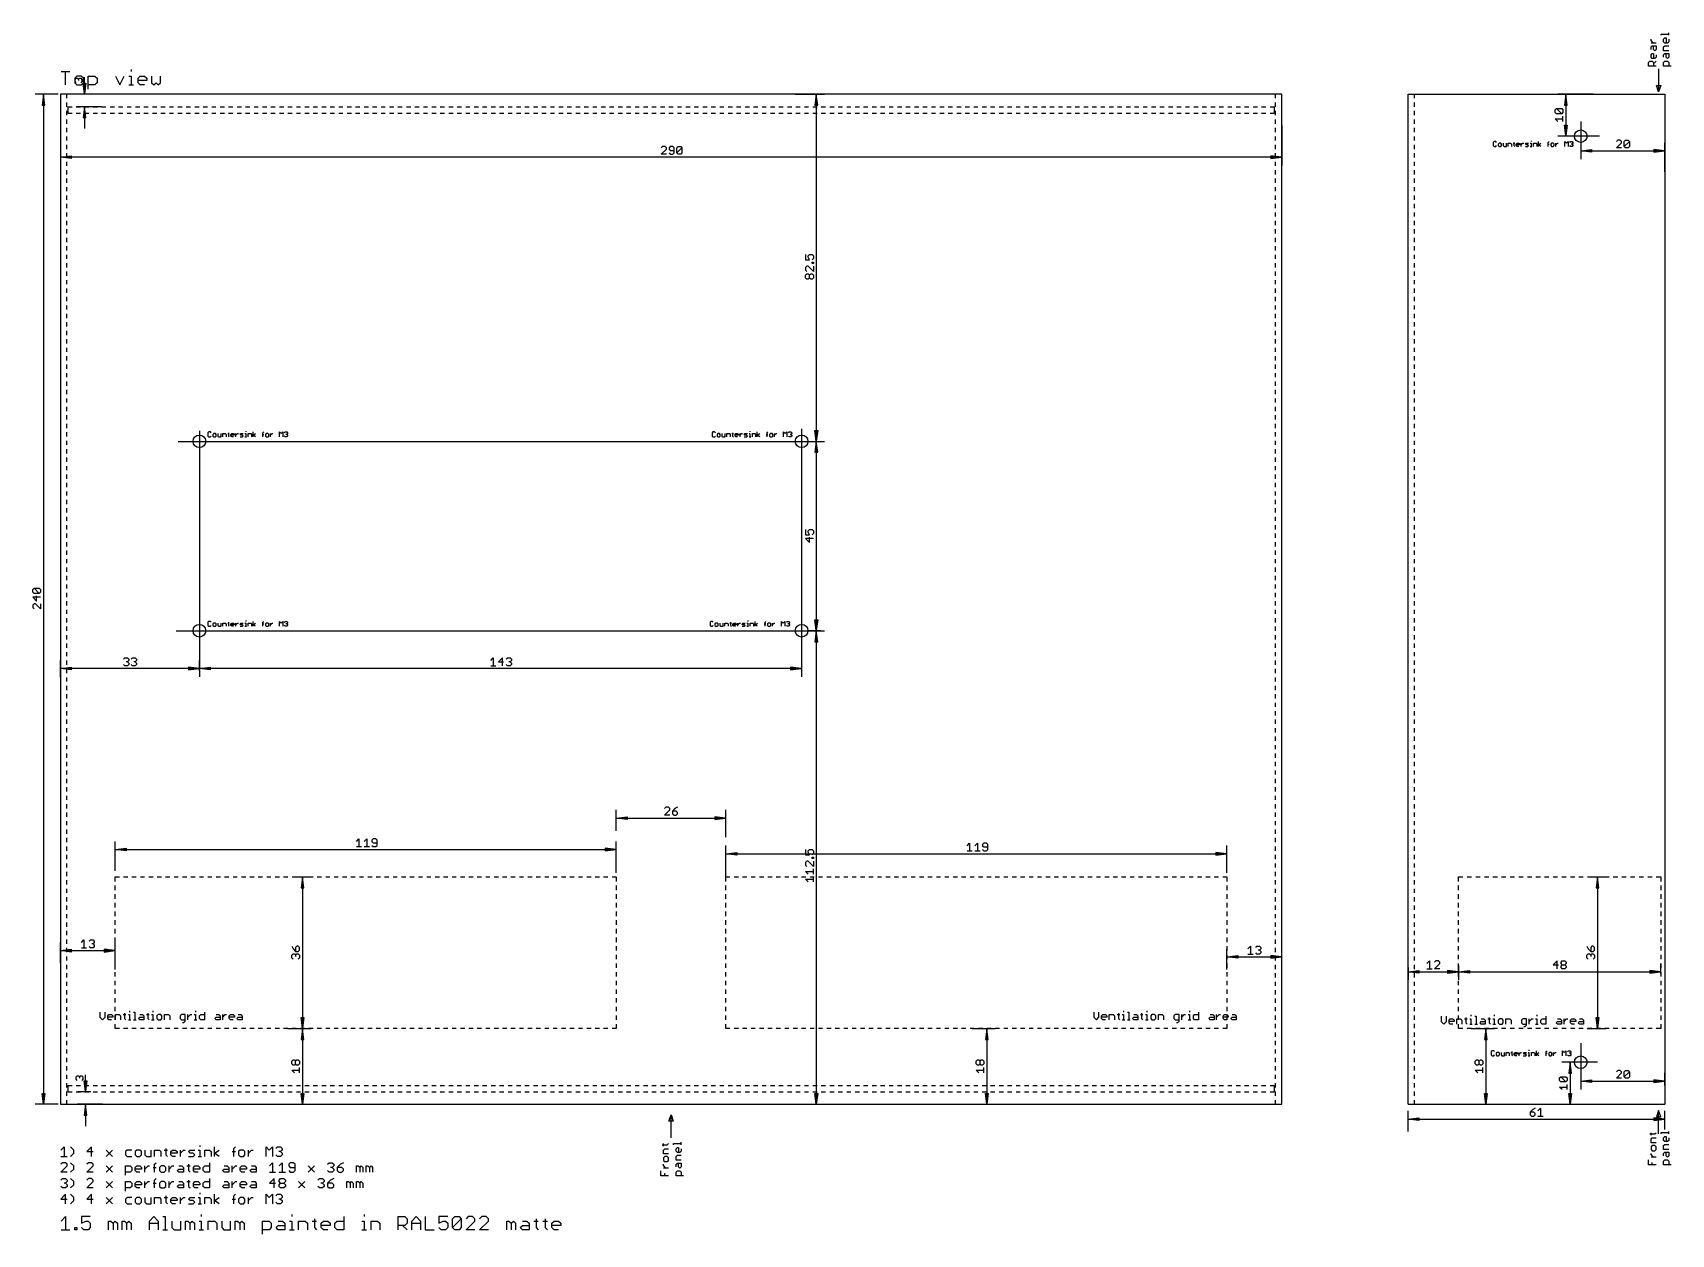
# Model space of a CAD drawing. Extents: x -7 to 382, y -31 to 255.
import ezdxf

# ---------------------------------------------------------------- set-up
doc = ezdxf.new("R2010")
doc.units = 0
doc.header["$MEASUREMENT"] = 0
for name, color, linetype, true_color in [('114', 253, 'CONTINUOUS', 0xadadad), ('20', 7, 'CONTINUOUS', 0xffffff), ('47', 140, 'CONTINUOUS', 0x00bfff)]:
    doc.layers.add(name, color=color, linetype=linetype, true_color=true_color)

msp = doc.modelspace()

# ---------------------------------------------------------------- linework, layer by layer
at = {"layer": '114'}
for p, q in [((377.6995, 252.7258), (377.6995, 253.0255)), ((380.1001, 253.9679), (380.1001, 254.2676)), ((380.1001, 254.2676), (381.8984, 254.2676)), ((380.6995, 253.0255), (380.9992, 253.3252)), ((380.6995, 252.426), (380.6995, 253.0255)), ((380.9992, 253.3252), (381.299, 253.3252)), ((381.299, 253.3252), (381.299, 252.1263)), ((381.8984, 253.9679), (381.8984, 254.5673)), ((381.8984, 253.0255), (381.8984, 252.426)), ((378.299, 252.1263), (377.6995, 252.7258)), ((378.8984, 252.1263), (377.6995, 252.1263)), ((377.6995, 251.1839), (377.9992, 251.4836)), ((377.6995, 250.5845), (377.6995, 251.1839)), ((377.6995, 249.3423), (377.9992, 249.6421)), ((377.6995, 248.7429), (377.6995, 249.3423)), ((377.9992, 251.4836), (378.8984, 251.4836)), ((377.9992, 249.6421), (378.299, 249.6421)), ((378.299, 250.5845), (378.299, 251.4836)), ((378.5987, 250.2847), (378.299, 250.5845)), ((378.299, 249.6421), (378.299, 248.4432)), ((378.8984, 250.5845), (378.5987, 250.2847)), ((378.8984, 251.4836), (378.8984, 250.5845)), ((378.8984, 249.3423), (378.8984, 248.7429)), ((380.9992, 252.1263), (380.6995, 252.426)), ((380.6995, 251.1839), (380.9992, 251.4836)), ((380.6995, 250.2847), (380.6995, 251.1839)), ((381.8984, 250.2847), (380.6995, 250.2847)), ((380.6995, 249.3423), (380.9992, 249.6421)), ((380.6995, 248.7429), (380.6995, 249.3423)), ((381.5987, 252.1263), (380.9992, 252.1263)), ((380.9992, 251.4836), (381.8984, 251.4836)), ((380.9992, 249.6421), (381.8984, 249.6421)), ((381.299, 248.7429), (381.299, 249.6421)), ((381.8984, 252.426), (381.5987, 252.1263)), ((381.8984, 249.6421), (381.8984, 248.7429)), ((377.1001, 247.5008), (377.3998, 247.8005)), ((377.1001, 246.6016), (377.1001, 247.5008)), ((378.8984, 246.6016), (377.1001, 246.6016)), ((377.3998, 247.8005), (377.9992, 247.8005)), ((377.9992, 248.4432), (377.6995, 248.7429)), ((378.5987, 248.4432), (377.9992, 248.4432)), ((377.9992, 247.8005), (378.299, 247.5008)), ((378.299, 247.201), (378.8984, 247.8005)), ((378.299, 247.5008), (378.299, 246.6016)), ((378.8984, 248.7429), (378.5987, 248.4432)), ((379.5, 246), (379.5, 240.5)), ((380.6995, 247.5008), (380.9992, 247.8005)), ((380.6995, 246.6016), (380.6995, 247.5008)), ((382.4978, 246.6016), (380.6995, 246.6016)), ((380.9992, 247.8005), (381.5987, 247.8005)), ((381.5987, 248.4432), (381.299, 248.7429)), ((381.8984, 248.7429), (381.5987, 248.4432)), ((381.5987, 247.8005), (381.8984, 247.5008)), ((381.8984, 247.5008), (381.8984, 246.6016)), ((379.5, 240.5), (379, 242)), ((379, 242), (380, 242)), ((380, 242), (379.5, 240.5)), ((9.3882, 21.9254), (9.3882, 20.6926)), ((9.3882, 20.6926), (10.0046, 20.0762)), ((10.0046, 20.0762), (10.621, 20.6926)), ((10.621, 20.6926), (10.621, 21.9254)), ((11.2297, 21.0008), (11.5379, 21.309)), ((11.2297, 20.3844), (11.2297, 21.0008)), ((12.4625, 20.6926), (11.2297, 20.6926)), ((11.5379, 20.0762), (11.2297, 20.3844)), ((11.5379, 21.309), (12.1543, 21.309)), ((12.1543, 20.0762), (11.5379, 20.0762)), ((12.1543, 21.309), (12.4625, 21.0008)), ((12.4625, 21.0008), (12.4625, 20.6926)), ((13.0713, 20.0762), (13.0713, 21.309)), ((13.0713, 21.309), (13.9959, 21.309)), ((13.9959, 21.309), (14.3041, 21.0008)), ((14.3041, 21.0008), (14.3041, 20.0762)), ((14.9129, 21.309), (15.5293, 21.309)), ((15.2211, 21.6172), (15.2211, 20.3844)), ((15.2211, 20.3844), (15.5293, 20.0762)), ((16.1406, 21.309), (16.4488, 21.309)), ((16.1406, 20.0762), (16.757, 20.0762)), ((16.4488, 22.2336), (16.4488, 21.9254)), ((16.4488, 21.309), (16.4488, 20.0762)), ((17.3683, 21.9254), (17.6765, 21.9254)), ((17.3683, 20.0762), (17.9847, 20.0762)), ((17.6765, 21.9254), (17.6765, 20.0762)), ((18.596, 20.3844), (18.9042, 20.6926)), ((18.9042, 20.0762), (18.596, 20.3844)), ((18.9042, 21.309), (19.5206, 21.309)), ((18.9042, 20.6926), (19.8288, 20.6926)), ((19.8288, 20.0762), (18.9042, 20.0762)), ((19.5206, 21.309), (19.8288, 21.0008)), ((19.8288, 21.0008), (19.8288, 20.0762)), ((20.4376, 21.309), (21.054, 21.309)), ((20.7458, 21.6172), (20.7458, 20.3844)), ((20.7458, 20.3844), (21.054, 20.0762)), ((21.6653, 21.309), (21.9735, 21.309)), ((21.6653, 20.0762), (22.2817, 20.0762)), ((21.9735, 22.2336), (21.9735, 21.9254)), ((21.9735, 21.309), (21.9735, 20.0762)), ((23.2012, 21.309), (22.893, 21.0008)), ((22.893, 21.0008), (22.893, 20.3844)), ((22.893, 20.3844), (23.2012, 20.0762)), ((23.8176, 21.309), (23.2012, 21.309)), ((23.2012, 20.0762), (23.8176, 20.0762)), ((24.1258, 21.0008), (23.8176, 21.309)), ((23.8176, 20.0762), (24.1258, 20.3844)), ((24.1258, 20.3844), (24.1258, 21.0008)), ((24.7346, 20.0762), (24.7346, 21.309)), ((24.7346, 21.309), (25.6592, 21.309)), ((25.6592, 21.309), (25.9674, 21.0008)), ((25.9674, 21.0008), (25.9674, 20.0762)), ((28.726, 21.309), (28.4178, 21.0008)), ((28.4178, 21.0008), (28.4178, 20.3844)), ((28.4178, 20.3844), (28.726, 20.0762)), ((29.6505, 21.309), (28.726, 21.309)), ((28.726, 20.0762), (29.6505, 20.0762)), ((29.0341, 19.4598), (29.3423, 19.4598)), ((29.3423, 19.4598), (29.6505, 19.768)), ((29.6505, 19.768), (29.6505, 21.309)), ((30.2593, 20.0762), (30.2593, 21.309)), ((30.2593, 20.6926), (30.8757, 21.309)), ((30.8757, 21.309), (31.1839, 21.309)), ((31.794, 21.309), (32.1022, 21.309)), ((31.794, 20.0762), (32.4104, 20.0762)), ((32.1022, 22.2336), (32.1022, 21.9254)), ((32.1022, 21.309), (32.1022, 20.0762)), ((33.0217, 21.0008), (33.3299, 21.309)), ((33.0217, 20.3844), (33.0217, 21.0008)), ((33.3299, 20.0762), (33.0217, 20.3844)), ((33.3299, 21.309), (34.2545, 21.309)), ((34.2545, 20.0762), (33.3299, 20.0762)), ((34.2545, 21.9254), (34.2545, 20.0762)), ((36.7048, 20.3844), (37.013, 20.6926)), ((37.013, 20.0762), (36.7048, 20.3844)), ((37.013, 21.309), (37.6294, 21.309)), ((37.013, 20.6926), (37.9376, 20.6926)), ((37.9376, 20.0762), (37.013, 20.0762)), ((37.6294, 21.309), (37.9376, 21.0008)), ((37.9376, 21.0008), (37.9376, 20.0762)), ((38.5464, 20.0762), (38.5464, 21.309)), ((38.5464, 20.6926), (39.1628, 21.309)), ((39.1628, 21.309), (39.471, 21.309)), ((40.081, 21.0008), (40.3892, 21.309)), ((40.081, 20.3844), (40.081, 21.0008)), ((41.3138, 20.6926), (40.081, 20.6926)), ((40.3892, 20.0762), (40.081, 20.3844)), ((40.3892, 21.309), (41.0056, 21.309)), ((41.0056, 20.0762), (40.3892, 20.0762)), ((41.0056, 21.309), (41.3138, 21.0008)), ((41.3138, 21.0008), (41.3138, 20.6926)), ((41.9226, 20.3844), (42.2308, 20.6926)), ((42.2308, 20.0762), (41.9226, 20.3844)), ((42.2308, 21.309), (42.8472, 21.309)), ((42.2308, 20.6926), (43.1554, 20.6926)), ((43.1554, 20.0762), (42.2308, 20.0762)), ((42.8472, 21.309), (43.1554, 21.0008)), ((43.1554, 21.0008), (43.1554, 20.0762)), ((245.3882, 21.9254), (245.3882, 20.6926)), ((245.3882, 20.6926), (246.0046, 20.0762)), ((246.0046, 20.0762), (246.621, 20.6926)), ((246.621, 20.6926), (246.621, 21.9254)), ((247.2297, 21.0008), (247.5379, 21.309)), ((247.2297, 20.3844), (247.2297, 21.0008)), ((248.4625, 20.6926), (247.2297, 20.6926)), ((247.5379, 20.0762), (247.2297, 20.3844)), ((247.5379, 21.309), (248.1543, 21.309)), ((248.1543, 20.0762), (247.5379, 20.0762)), ((248.1543, 21.309), (248.4625, 21.0008)), ((248.4625, 21.0008), (248.4625, 20.6926)), ((249.0713, 20.0762), (249.0713, 21.309)), ((249.0713, 21.309), (249.9959, 21.309)), ((249.9959, 21.309), (250.3041, 21.0008)), ((250.3041, 21.0008), (250.3041, 20.0762)), ((250.9129, 21.309), (251.5293, 21.309)), ((251.2211, 21.6172), (251.2211, 20.3844)), ((251.2211, 20.3844), (251.5293, 20.0762)), ((252.1406, 21.309), (252.4488, 21.309)), ((252.1406, 20.0762), (252.757, 20.0762)), ((252.4488, 22.2336), (252.4488, 21.9254)), ((252.4488, 21.309), (252.4488, 20.0762)), ((253.3683, 21.9254), (253.6765, 21.9254)), ((253.3683, 20.0762), (253.9847, 20.0762)), ((253.6765, 21.9254), (253.6765, 20.0762)), ((254.596, 20.3844), (254.9042, 20.6926)), ((254.9042, 20.0762), (254.596, 20.3844)), ((254.9042, 21.309), (255.5206, 21.309)), ((254.9042, 20.6926), (255.8288, 20.6926)), ((255.8288, 20.0762), (254.9042, 20.0762)), ((255.5206, 21.309), (255.8288, 21.0008)), ((255.8288, 21.0008), (255.8288, 20.0762)), ((256.4376, 21.309), (257.054, 21.309)), ((256.7458, 21.6172), (256.7458, 20.3844)), ((256.7458, 20.3844), (257.054, 20.0762)), ((257.6653, 21.309), (257.9735, 21.309)), ((257.6653, 20.0762), (258.2817, 20.0762)), ((257.9735, 22.2336), (257.9735, 21.9254)), ((257.9735, 21.309), (257.9735, 20.0762)), ((259.2012, 21.309), (258.893, 21.0008)), ((258.893, 21.0008), (258.893, 20.3844)), ((258.893, 20.3844), (259.2012, 20.0762)), ((259.8176, 21.309), (259.2012, 21.309)), ((259.2012, 20.0762), (259.8176, 20.0762)), ((260.1258, 21.0008), (259.8176, 21.309)), ((259.8176, 20.0762), (260.1258, 20.3844)), ((260.1258, 20.3844), (260.1258, 21.0008)), ((260.7346, 20.0762), (260.7346, 21.309)), ((260.7346, 21.309), (261.6592, 21.309)), ((261.6592, 21.309), (261.9674, 21.0008)), ((261.9674, 21.0008), (261.9674, 20.0762)), ((264.726, 21.309), (264.4178, 21.0008)), ((264.4178, 21.0008), (264.4178, 20.3844)), ((264.4178, 20.3844), (264.726, 20.0762)), ((265.6505, 21.309), (264.726, 21.309)), ((264.726, 20.0762), (265.6505, 20.0762)), ((265.0341, 19.4598), (265.3423, 19.4598)), ((265.3423, 19.4598), (265.6505, 19.768)), ((265.6505, 19.768), (265.6505, 21.309)), ((266.2593, 20.0762), (266.2593, 21.309)), ((266.2593, 20.6926), (266.8757, 21.309)), ((266.8757, 21.309), (267.1839, 21.309)), ((267.794, 21.309), (268.1022, 21.309)), ((267.794, 20.0762), (268.4104, 20.0762)), ((268.1022, 22.2336), (268.1022, 21.9254)), ((268.1022, 21.309), (268.1022, 20.0762)), ((269.0217, 21.0008), (269.3299, 21.309)), ((269.0217, 20.3844), (269.0217, 21.0008)), ((269.3299, 20.0762), (269.0217, 20.3844)), ((269.3299, 21.309), (270.2545, 21.309)), ((270.2545, 20.0762), (269.3299, 20.0762)), ((270.2545, 21.9254), (270.2545, 20.0762)), ((272.7048, 20.3844), (273.013, 20.6926)), ((273.013, 20.0762), (272.7048, 20.3844)), ((273.013, 21.309), (273.6294, 21.309)), ((273.013, 20.6926), (273.9376, 20.6926)), ((273.9376, 20.0762), (273.013, 20.0762)), ((273.6294, 21.309), (273.9376, 21.0008)), ((273.9376, 21.0008), (273.9376, 20.0762)), ((274.5464, 20.0762), (274.5464, 21.309)), ((274.5464, 20.6926), (275.1628, 21.309)), ((275.1628, 21.309), (275.471, 21.309)), ((276.081, 21.0008), (276.3892, 21.309)), ((276.081, 20.3844), (276.081, 21.0008)), ((277.3138, 20.6926), (276.081, 20.6926)), ((276.3892, 20.0762), (276.081, 20.3844)), ((276.3892, 21.309), (277.0056, 21.309)), ((277.0056, 20.0762), (276.3892, 20.0762)), ((277.0056, 21.309), (277.3138, 21.0008)), ((277.3138, 21.0008), (277.3138, 20.6926)), ((277.9226, 20.3844), (278.2308, 20.6926)), ((278.2308, 20.0762), (277.9226, 20.3844)), ((278.2308, 21.309), (278.8472, 21.309)), ((278.2308, 20.6926), (279.1554, 20.6926)), ((279.1554, 20.0762), (278.2308, 20.0762)), ((278.8472, 21.309), (279.1554, 21.0008)), ((279.1554, 21.0008), (279.1554, 20.0762)), ((327.8882, 20.9254), (327.8882, 19.6926)), ((327.8882, 19.6926), (328.5046, 19.0762)), ((328.5046, 19.0762), (329.121, 19.6926)), ((329.121, 19.6926), (329.121, 20.9254)), ((329.7297, 20.0008), (330.0379, 20.309)), ((329.7297, 19.3844), (329.7297, 20.0008)), ((330.9625, 19.6926), (329.7297, 19.6926)), ((330.0379, 20.309), (330.6543, 20.309)), ((330.6543, 20.309), (330.9625, 20.0008)), ((330.9625, 20.0008), (330.9625, 19.6926)), ((331.5713, 19.0762), (331.5713, 20.309)), ((331.5713, 20.309), (332.4959, 20.309)), ((332.4959, 20.309), (332.8041, 20.0008)), ((332.8041, 20.0008), (332.8041, 19.0762)), ((333.4129, 20.309), (334.0293, 20.309)), ((333.7211, 20.6172), (333.7211, 19.3844)), ((334.6406, 20.309), (334.9488, 20.309)), ((334.9488, 21.2336), (334.9488, 20.9254)), ((334.9488, 20.309), (334.9488, 19.0762)), ((335.8683, 20.9254), (336.1765, 20.9254)), ((336.1765, 20.9254), (336.1765, 19.0762)), ((337.096, 19.3844), (337.4042, 19.6926)), ((337.4042, 20.309), (338.0206, 20.309)), ((337.4042, 19.6926), (338.3288, 19.6926)), ((338.0206, 20.309), (338.3288, 20.0008)), ((338.3288, 20.0008), (338.3288, 19.0762)), ((338.9376, 20.309), (339.554, 20.309)), ((339.2458, 20.6172), (339.2458, 19.3844)), ((340.1653, 20.309), (340.4735, 20.309)), ((340.4735, 21.2336), (340.4735, 20.9254)), ((340.4735, 20.309), (340.4735, 19.0762)), ((341.7012, 20.309), (341.393, 20.0008)), ((341.393, 20.0008), (341.393, 19.3844)), ((342.3176, 20.309), (341.7012, 20.309)), ((342.6258, 20.0008), (342.3176, 20.309)), ((342.6258, 19.3844), (342.6258, 20.0008)), ((343.2346, 19.0762), (343.2346, 20.309)), ((343.2346, 20.309), (344.1592, 20.309)), ((344.1592, 20.309), (344.4674, 20.0008)), ((344.4674, 20.0008), (344.4674, 19.0762)), ((347.226, 20.309), (346.9178, 20.0008)), ((346.9178, 20.0008), (346.9178, 19.3844)), ((348.1505, 20.309), (347.226, 20.309)), ((348.1505, 18.768), (348.1505, 20.309)), ((348.7593, 19.0762), (348.7593, 20.309)), ((348.7593, 19.6926), (349.3757, 20.309)), ((349.3757, 20.309), (349.6839, 20.309)), ((350.294, 20.309), (350.6022, 20.309)), ((350.6022, 21.2336), (350.6022, 20.9254)), ((350.6022, 20.309), (350.6022, 19.0762)), ((351.5217, 20.0008), (351.8299, 20.309)), ((351.5217, 19.3844), (351.5217, 20.0008)), ((351.8299, 20.309), (352.7545, 20.309)), ((352.7545, 20.9254), (352.7545, 19.0762)), ((355.2048, 19.3844), (355.513, 19.6926)), ((355.513, 20.309), (356.1294, 20.309)), ((355.513, 19.6926), (356.4376, 19.6926)), ((356.1294, 20.309), (356.4376, 20.0008)), ((356.4376, 20.0008), (356.4376, 19.0762)), ((357.0464, 19.0762), (357.0464, 20.309)), ((357.0464, 19.6926), (357.6628, 20.309)), ((357.6628, 20.309), (357.971, 20.309)), ((358.581, 20.0008), (358.8892, 20.309)), ((358.581, 19.3844), (358.581, 20.0008)), ((359.8138, 19.6926), (358.581, 19.6926)), ((358.8892, 20.309), (359.5056, 20.309)), ((359.5056, 20.309), (359.8138, 20.0008)), ((359.8138, 20.0008), (359.8138, 19.6926)), ((360.4226, 19.3844), (360.7308, 19.6926)), ((360.7308, 20.309), (361.3472, 20.309)), ((360.7308, 19.6926), (361.6554, 19.6926)), ((361.3472, 20.309), (361.6554, 20.0008)), ((361.6554, 20.0008), (361.6554, 19.0762)), ((330.0379, 19.0762), (329.7297, 19.3844)), ((330.6543, 19.0762), (330.0379, 19.0762)), ((333.7211, 19.3844), (334.0293, 19.0762)), ((334.6406, 19.0762), (335.257, 19.0762)), ((335.8683, 19.0762), (336.4847, 19.0762)), ((337.4042, 19.0762), (337.096, 19.3844)), ((338.3288, 19.0762), (337.4042, 19.0762)), ((339.2458, 19.3844), (339.554, 19.0762)), ((340.1653, 19.0762), (340.7817, 19.0762)), ((341.393, 19.3844), (341.7012, 19.0762)), ((341.7012, 19.0762), (342.3176, 19.0762)), ((342.3176, 19.0762), (342.6258, 19.3844)), ((346.9178, 19.3844), (347.226, 19.0762)), ((347.226, 19.0762), (348.1505, 19.0762)), ((347.5341, 18.4598), (347.8423, 18.4598)), ((347.8423, 18.4598), (348.1505, 18.768)), ((350.294, 19.0762), (350.9104, 19.0762)), ((351.8299, 19.0762), (351.5217, 19.3844)), ((352.7545, 19.0762), (351.8299, 19.0762)), ((355.513, 19.0762), (355.2048, 19.3844)), ((356.4376, 19.0762), (355.513, 19.0762)), ((358.8892, 19.0762), (358.581, 19.3844)), ((359.5056, 19.0762), (358.8892, 19.0762)), ((360.7308, 19.0762), (360.4226, 19.3844)), ((361.6554, 19.0762), (360.7308, 19.0762)), ((144.5, -4), (145, -2.5)), ((145, -8), (145, -2.5)), ((145, -2.5), (145.5, -4)), ((379.5, -1.5), (379, -3)), ((379, -3), (380, -3)), ((379.5, -7), (379.5, -1.5)), ((380, -3), (379.5, -1.5)), ((145.5, -4), (144.5, -4)), ((377.3998, -7.0393), (378.5987, -7.0393)), ((377.6995, -7.339), (377.6995, -6.7396)), ((378.5987, -7.0393), (378.8984, -6.7396)), ((380.1001, -7.0321), (380.1001, -6.7324)), ((380.1001, -6.7324), (381.8984, -6.7324)), ((380.6995, -7.9745), (380.9992, -7.6748)), ((380.9992, -7.6748), (381.299, -7.6748)), ((381.299, -7.6748), (381.299, -8.8737)), ((381.8984, -7.0321), (381.8984, -6.4327)), ((142.8998, -9.6333), (144.0987, -9.6333)), ((143.1995, -9.933), (143.1995, -9.3336)), ((143.1995, -10.8755), (143.4992, -10.5757)), ((143.1995, -11.7746), (143.1995, -10.8755)), ((143.4992, -10.5757), (144.3984, -10.5757)), ((144.0987, -9.6333), (144.3984, -9.3336)), ((145.6001, -9.6261), (145.6001, -9.3264)), ((145.6001, -9.3264), (147.3984, -9.3264)), ((146.1995, -10.5685), (146.4992, -10.2688)), ((146.1995, -11.168), (146.1995, -10.5685)), ((146.4992, -11.4677), (146.1995, -11.168)), ((146.4992, -10.2688), (146.799, -10.2688)), ((147.0987, -11.4677), (146.4992, -11.4677)), ((146.799, -10.2688), (146.799, -11.4677)), ((147.3984, -11.168), (147.0987, -11.4677)), ((147.3984, -9.6261), (147.3984, -9.0267)), ((147.3984, -10.5685), (147.3984, -11.168)), ((377.6995, -8.2814), (377.9992, -7.9817)), ((377.6995, -9.1806), (377.6995, -8.2814)), ((378.8984, -9.1806), (377.6995, -9.1806)), ((377.9992, -9.8233), (377.6995, -10.123)), ((377.6995, -10.123), (377.6995, -10.7225)), ((377.6995, -10.7225), (377.9992, -11.0222)), ((377.6995, -11.9574), (377.6995, -11.6577)), ((377.9992, -7.9817), (378.8984, -7.9817)), ((378.5987, -9.8233), (377.9992, -9.8233)), ((377.9992, -11.0222), (378.5987, -11.0222)), ((378.8984, -10.123), (378.5987, -9.8233)), ((378.5987, -11.0222), (378.8984, -10.7225)), ((378.8984, -10.7225), (378.8984, -10.123)), ((380.6995, -8.574), (380.6995, -7.9745)), ((380.9992, -8.8737), (380.6995, -8.574)), ((380.6995, -9.8161), (380.9992, -9.5164)), ((380.6995, -10.7153), (380.6995, -9.8161)), ((381.8984, -10.7153), (380.6995, -10.7153)), ((380.6995, -11.6577), (380.9992, -11.3579)), ((380.6995, -12.2571), (380.6995, -11.6577)), ((381.5987, -8.8737), (380.9992, -8.8737)), ((380.9992, -9.5164), (381.8984, -9.5164)), ((380.9992, -11.3579), (381.8984, -11.3579)), ((381.299, -12.2571), (381.299, -11.3579)), ((381.8984, -8.574), (381.5987, -8.8737)), ((381.8984, -7.9745), (381.8984, -8.574)), ((381.8984, -11.3579), (381.8984, -12.2571)), ((144.3984, -11.7746), (143.1995, -11.7746)), ((143.4992, -12.4173), (143.1995, -12.717)), ((143.1995, -12.717), (143.1995, -13.3165)), ((143.1995, -13.3165), (143.4992, -13.6162)), ((143.1995, -14.5514), (143.1995, -14.2517)), ((143.799, -15.1508), (143.1995, -14.5514)), ((144.3984, -15.1508), (143.1995, -15.1508)), ((144.0987, -12.4173), (143.4992, -12.4173)), ((143.4992, -13.6162), (144.0987, -13.6162)), ((144.3984, -12.717), (144.0987, -12.4173)), ((144.0987, -13.6162), (144.3984, -13.3165)), ((144.3984, -13.3165), (144.3984, -12.717)), ((146.1995, -12.4101), (146.4992, -12.1104)), ((146.1995, -13.3093), (146.1995, -12.4101)), ((147.3984, -13.3093), (146.1995, -13.3093)), ((146.1995, -14.2517), (146.4992, -13.9519)), ((146.1995, -14.8511), (146.1995, -14.2517)), ((146.4992, -12.1104), (147.3984, -12.1104)), ((146.4992, -13.9519), (147.3984, -13.9519)), ((146.799, -14.8511), (146.799, -13.9519)), ((147.0987, -15.1508), (146.799, -14.8511)), ((147.3984, -14.8511), (147.0987, -15.1508)), ((147.3984, -13.9519), (147.3984, -14.8511)), ((377.1001, -14.3984), (377.1001, -13.1995)), ((378.8984, -14.3984), (377.1001, -14.3984)), ((378.299, -12.5568), (377.6995, -11.9574)), ((378.8984, -12.5568), (377.6995, -12.5568)), ((377.9992, -14.3984), (377.9992, -13.799)), ((380.6995, -13.4992), (380.9992, -13.1995)), ((380.6995, -14.3984), (380.6995, -13.4992)), ((382.4978, -14.3984), (380.6995, -14.3984)), ((380.9992, -13.1995), (381.5987, -13.1995)), ((381.5987, -12.5568), (381.299, -12.2571)), ((381.8984, -12.2571), (381.5987, -12.5568)), ((381.5987, -13.1995), (381.8984, -13.4992)), ((381.8984, -13.4992), (381.8984, -14.3984)), ((142.6001, -16.9924), (142.6001, -15.7935)), ((144.3984, -16.9924), (142.6001, -16.9924)), ((143.4992, -16.9924), (143.4992, -16.393)), ((146.1995, -16.0932), (146.4992, -15.7935)), ((146.1995, -16.9924), (146.1995, -16.0932)), ((147.9978, -16.9924), (146.1995, -16.9924)), ((146.4992, -15.7935), (147.0987, -15.7935)), ((147.0987, -15.7935), (147.3984, -16.0932)), ((147.3984, -16.0932), (147.3984, -16.9924)), ((0.1778, -27.7241), (1.2268, -26.6751)), ((1.2268, -26.6751), (1.2268, -29.8222)), ((7.11, -26.6751), (5.0119, -26.6751)), ((5.0119, -26.6751), (5.0119, -28.2487)), ((21.1257, -27.7241), (22.1747, -26.6751)), ((22.1747, -26.6751), (23.2238, -27.7241)), ((24.3484, -26.6751), (24.873, -26.6751)), ((24.873, -26.6751), (24.873, -29.8222)), ((33.467, -26.1506), (33.467, -26.6751)), ((54.952, -26.1506), (54.952, -26.6751)), ((60.3232, -27.1996), (60.3232, -29.2977)), ((67.268, -26.6751), (67.268, -29.8222)), ((72.14, -26.1506), (72.14, -26.6751)), ((80.2095, -29.8222), (80.2095, -26.6751)), ((80.2095, -26.6751), (81.783, -26.6751)), ((81.783, -26.6751), (82.3076, -27.1996)), ((82.3076, -27.1996), (82.3076, -28.2487)), ((83.4322, -27.7241), (84.4813, -26.6751)), ((84.4813, -26.6751), (85.5303, -27.7241)), ((86.655, -26.6751), (86.655, -29.8222)), ((91.9758, -26.6751), (89.8778, -26.6751)), ((89.8778, -26.6751), (89.8778, -28.2487)), ((93.1005, -27.1996), (93.625, -26.6751)), ((93.1005, -29.2977), (93.1005, -27.1996)), ((93.1005, -29.2977), (95.1986, -27.1996)), ((93.625, -26.6751), (94.674, -26.6751)), ((94.674, -26.6751), (95.1986, -27.1996)), ((95.1986, -27.1996), (95.1986, -29.2977)), ((96.8478, -26.6751), (96.3233, -27.1996)), ((97.8968, -26.6751), (96.8478, -26.6751)), ((98.4213, -27.1996), (97.8968, -26.6751)), ((98.4213, -27.7241), (98.4213, -27.1996)), ((100.0705, -26.6751), (99.546, -27.1996)), ((101.1196, -26.6751), (100.0705, -26.6751)), ((101.6441, -27.1996), (101.1196, -26.6751)), ((101.6441, -27.7241), (101.6441, -27.1996)), ((112.9615, -27.1996), (112.9615, -29.2977)), ((115.11, -27.1996), (115.11, -29.2977)), ((0.1778, -29.8222), (2.2759, -29.8222)), ((3.4006, -29.8222), (3.4006, -29.2977)), ((3.4006, -29.2977), (3.9251, -29.2977)), ((3.9251, -29.8222), (3.4006, -29.8222)), ((3.9251, -29.2977), (3.9251, -29.8222)), ((5.0119, -28.2487), (6.061, -27.7241)), ((5.5364, -29.8222), (5.0119, -29.2977)), ((6.5855, -29.8222), (5.5364, -29.8222)), ((6.061, -27.7241), (6.5855, -27.7241)), ((6.5855, -27.7241), (7.11, -28.2487)), ((7.11, -29.2977), (6.5855, -29.8222)), ((7.11, -28.2487), (7.11, -29.2977)), ((11.4574, -29.8222), (11.4574, -27.7241)), ((11.4574, -27.7241), (11.9819, -27.7241)), ((11.9819, -27.7241), (12.5065, -28.2487)), ((12.5065, -28.2487), (13.031, -27.7241)), ((12.5065, -28.2487), (12.5065, -29.8222)), ((13.031, -27.7241), (13.5555, -28.2487)), ((13.5555, -28.2487), (13.5555, -29.8222)), ((14.6802, -29.8222), (14.6802, -27.7241)), ((14.6802, -27.7241), (15.2047, -27.7241)), ((15.2047, -27.7241), (15.7292, -28.2487)), ((15.7292, -28.2487), (16.2537, -27.7241)), ((15.7292, -28.2487), (15.7292, -29.8222)), ((16.2537, -27.7241), (16.7782, -28.2487)), ((16.7782, -28.2487), (16.7782, -29.8222)), ((21.1257, -29.8222), (21.1257, -27.7241)), ((21.1257, -28.2487), (23.2238, -28.2487)), ((23.2238, -27.7241), (23.2238, -29.8222)), ((24.3484, -29.8222), (25.3975, -29.8222)), ((26.4969, -27.7241), (26.4969, -29.2977)), ((26.4969, -29.2977), (27.0215, -29.8222)), ((27.0215, -29.8222), (28.595, -29.8222)), ((28.595, -29.8222), (28.595, -27.7241)), ((29.7197, -29.8222), (29.7197, -27.7241)), ((29.7197, -27.7241), (30.2442, -27.7241)), ((30.2442, -27.7241), (30.7687, -28.2487)), ((30.7687, -28.2487), (31.2932, -27.7241)), ((30.7687, -28.2487), (30.7687, -29.8222)), ((31.2932, -27.7241), (31.8178, -28.2487)), ((31.8178, -28.2487), (31.8178, -29.8222)), ((32.9425, -27.7241), (33.467, -27.7241)), ((32.9425, -29.8222), (33.9915, -29.8222)), ((33.467, -27.7241), (33.467, -29.8222)), ((35.091, -29.8222), (35.091, -27.7241)), ((35.091, -27.7241), (36.6645, -27.7241)), ((36.6645, -27.7241), (37.189, -28.2487)), ((37.189, -28.2487), (37.189, -29.8222)), ((38.3137, -27.7241), (38.3137, -29.2977)), ((38.3137, -29.2977), (38.8382, -29.8222)), ((38.8382, -29.8222), (40.4118, -29.8222)), ((40.4118, -29.8222), (40.4118, -27.7241)), ((41.5365, -29.8222), (41.5365, -27.7241)), ((41.5365, -27.7241), (42.061, -27.7241)), ((42.061, -27.7241), (42.5855, -28.2487)), ((42.5855, -28.2487), (43.11, -27.7241)), ((42.5855, -28.2487), (42.5855, -29.8222)), ((43.11, -27.7241), (43.6345, -28.2487)), ((43.6345, -28.2487), (43.6345, -29.8222)), ((47.982, -30.8712), (47.982, -27.7241)), ((47.982, -27.7241), (49.5555, -27.7241)), ((49.5555, -29.8222), (47.982, -29.8222)), ((49.5555, -27.7241), (50.08, -28.2487)), ((50.08, -29.2977), (49.5555, -29.8222)), ((50.08, -28.2487), (50.08, -29.2977)), ((51.2047, -29.2977), (51.7292, -28.7732)), ((51.7292, -29.8222), (51.2047, -29.2977)), ((51.7292, -27.7241), (52.7783, -27.7241)), ((51.7292, -28.7732), (53.3028, -28.7732)), ((53.3028, -29.8222), (51.7292, -29.8222)), ((52.7783, -27.7241), (53.3028, -28.2487)), ((53.3028, -28.2487), (53.3028, -29.8222)), ((54.4275, -27.7241), (54.952, -27.7241)), ((54.4275, -29.8222), (55.4765, -29.8222)), ((54.952, -27.7241), (54.952, -29.8222)), ((56.576, -29.8222), (56.576, -27.7241)), ((56.576, -27.7241), (58.1495, -27.7241)), ((58.1495, -27.7241), (58.674, -28.2487)), ((58.674, -28.2487), (58.674, -29.8222)), ((59.7987, -27.7241), (60.8478, -27.7241)), ((60.3232, -29.2977), (60.8478, -29.8222)), ((61.9472, -28.2487), (62.4717, -27.7241)), ((61.9472, -29.2977), (61.9472, -28.2487)), ((64.0453, -28.7732), (61.9472, -28.7732)), ((62.4717, -29.8222), (61.9472, -29.2977)), ((62.4717, -27.7241), (63.5208, -27.7241)), ((63.5208, -29.8222), (62.4717, -29.8222)), ((63.5208, -27.7241), (64.0453, -28.2487)), ((64.0453, -28.2487), (64.0453, -28.7732)), ((65.17, -28.2487), (65.6945, -27.7241)), ((65.17, -29.2977), (65.17, -28.2487)), ((65.6945, -29.8222), (65.17, -29.2977)), ((65.6945, -27.7241), (67.268, -27.7241)), ((67.268, -29.8222), (65.6945, -29.8222)), ((71.6155, -27.7241), (72.14, -27.7241)), ((71.6155, -29.8222), (72.6645, -29.8222)), ((72.14, -27.7241), (72.14, -29.8222)), ((73.764, -29.8222), (73.764, -27.7241)), ((73.764, -27.7241), (75.3375, -27.7241)), ((75.3375, -27.7241), (75.862, -28.2487)), ((75.862, -28.2487), (75.862, -29.8222)), ((81.783, -28.7732), (80.2095, -28.7732)), ((81.2585, -28.7732), (82.3076, -29.8222)), ((82.3076, -28.2487), (81.783, -28.7732)), ((83.4322, -29.8222), (83.4322, -27.7241)), ((83.4322, -28.2487), (85.5303, -28.2487)), ((85.5303, -27.7241), (85.5303, -29.8222)), ((86.655, -29.8222), (88.7531, -29.8222)), ((89.8778, -28.2487), (90.9268, -27.7241)), ((90.4023, -29.8222), (89.8778, -29.2977)), ((91.4513, -29.8222), (90.4023, -29.8222)), ((90.9268, -27.7241), (91.4513, -27.7241)), ((91.4513, -27.7241), (91.9758, -28.2487)), ((91.9758, -29.2977), (91.4513, -29.8222)), ((91.9758, -28.2487), (91.9758, -29.2977)), ((93.625, -29.8222), (93.1005, -29.2977)), ((94.674, -29.8222), (93.625, -29.8222)), ((95.1986, -29.2977), (94.674, -29.8222)), ((96.3233, -29.8222), (98.4213, -27.7241)), ((98.4213, -29.8222), (96.3233, -29.8222)), ((99.546, -29.8222), (101.6441, -27.7241)), ((101.6441, -29.8222), (99.546, -29.8222)), ((105.9915, -29.8222), (105.9915, -27.7241)), ((105.9915, -27.7241), (106.516, -27.7241)), ((106.516, -27.7241), (107.0405, -28.2487)), ((107.0405, -28.2487), (107.5651, -27.7241)), ((107.0405, -28.2487), (107.0405, -29.8222)), ((107.5651, -27.7241), (108.0896, -28.2487)), ((108.0896, -28.2487), (108.0896, -29.8222)), ((109.2143, -29.2977), (109.7388, -28.7732)), ((109.7388, -29.8222), (109.2143, -29.2977)), ((109.7388, -27.7241), (110.7878, -27.7241)), ((109.7388, -28.7732), (111.3123, -28.7732)), ((111.3123, -29.8222), (109.7388, -29.8222)), ((110.7878, -27.7241), (111.3123, -28.2487)), ((111.3123, -28.2487), (111.3123, -29.8222)), ((112.437, -27.7241), (113.4861, -27.7241)), ((112.9615, -29.2977), (113.4861, -29.8222)), ((114.5855, -27.7241), (115.6346, -27.7241)), ((115.11, -29.2977), (115.6346, -29.8222)), ((116.734, -28.2487), (117.2585, -27.7241)), ((116.734, -29.2977), (116.734, -28.2487)), ((118.8321, -28.7732), (116.734, -28.7732)), ((117.2585, -29.8222), (116.734, -29.2977)), ((117.2585, -27.7241), (118.3076, -27.7241)), ((118.3076, -29.8222), (117.2585, -29.8222)), ((118.3076, -27.7241), (118.8321, -28.2487)), ((118.8321, -28.2487), (118.8321, -28.7732))]:
    msp.add_line(p, q, dxfattribs=at)
at = {"layer": '20'}
for p, q in [((0.1778, 245.3249), (2.2759, 245.3249)), ((1.2268, 242.1778), (1.2268, 245.3249)), ((16.8161, 245.8494), (16.8161, 245.3249)), ((3.9251, 244.2759), (3.4006, 243.7513)), ((3.4006, 243.7513), (3.4006, 242.7023)), ((3.4006, 242.7023), (3.9251, 242.1778)), ((4.9741, 244.2759), (3.9251, 244.2759)), ((3.9251, 242.1778), (4.9741, 242.1778)), ((5.4986, 243.7513), (4.9741, 244.2759)), ((4.9741, 242.1778), (5.4986, 242.7023)), ((5.4986, 242.7023), (5.4986, 243.7513)), ((6.6233, 241.1288), (6.6233, 244.2759)), ((6.6233, 244.2759), (8.1968, 244.2759)), ((8.1968, 242.1778), (6.6233, 242.1778)), ((8.1968, 244.2759), (8.7214, 243.7513)), ((8.7214, 242.7023), (8.1968, 242.1778)), ((8.7214, 243.7513), (8.7214, 242.7023)), ((13.0688, 244.2759), (14.1178, 242.1778)), ((14.1178, 242.1778), (15.1669, 244.2759)), ((16.2916, 244.2759), (16.8161, 244.2759)), ((16.2916, 242.1778), (17.3406, 242.1778)), ((16.8161, 244.2759), (16.8161, 242.1778)), ((18.4401, 243.7513), (18.9646, 244.2759)), ((18.4401, 242.7023), (18.4401, 243.7513)), ((20.5381, 243.2268), (18.4401, 243.2268)), ((18.9646, 242.1778), (18.4401, 242.7023)), ((18.9646, 244.2759), (20.0136, 244.2759)), ((20.0136, 242.1778), (18.9646, 242.1778)), ((20.0136, 244.2759), (20.5381, 243.7513)), ((20.5381, 243.7513), (20.5381, 243.2268)), ((21.6628, 244.2759), (21.6628, 242.7023)), ((21.6628, 242.7023), (22.1873, 242.1778)), ((22.1873, 242.1778), (22.7118, 242.7023)), ((22.7118, 242.7023), (23.2364, 242.1778)), ((23.2364, 242.1778), (23.7609, 242.7023)), ((23.7609, 242.7023), (23.7609, 244.2759)), ((1.5, 240), (0, 240)), ((0, 240), (0, 0)), ((288.5, 240), (1.5, 240)), ((1.5, 238.9917), (1.5, 240)), ((1.5, 236.9833), (1.5, 237.9917)), ((290, 240), (288.5, 240)), ((288.5, 238.9917), (288.5, 240)), ((288.5, 236.9833), (288.5, 237.9917)), ((290, 0), (290, 240)), ((320, 240), (321.5, 240)), ((320, 0), (320, 240)), ((321.5, 240), (381, 240)), ((321.5, 238.9917), (321.5, 240)), ((321.5, 236.9833), (321.5, 237.9917)), ((381, 240), (381, 0)), ((1.5, 234.975), (1.5, 235.9833)), ((1.5, 232.9667), (1.5, 233.975)), ((1.75, 237), (2.7605, 237)), ((1.75, 237), (1.75, 235.5)), ((1.75, 235.5), (2.7605, 235.5)), ((3.7605, 237), (4.771, 237)), ((3.7605, 235.5), (4.771, 235.5)), ((5.771, 237), (6.7815, 237)), ((5.771, 235.5), (6.7815, 235.5)), ((7.7815, 237), (8.792, 237)), ((7.7815, 235.5), (8.792, 235.5)), ((9.792, 237), (10.8024, 237)), ((9.792, 235.5), (10.8024, 235.5)), ((11.8024, 237), (12.8129, 237)), ((11.8024, 235.5), (12.8129, 235.5)), ((13.8129, 237), (14.8234, 237)), ((13.8129, 235.5), (14.8234, 235.5)), ((15.8234, 237), (16.8339, 237)), ((15.8234, 235.5), (16.8339, 235.5)), ((17.8339, 237), (18.8444, 237)), ((17.8339, 235.5), (18.8444, 235.5)), ((19.8444, 237), (20.8549, 237)), ((19.8444, 235.5), (20.8549, 235.5)), ((21.8549, 237), (22.8654, 237)), ((21.8549, 235.5), (22.8654, 235.5)), ((23.8654, 237), (24.8759, 237)), ((23.8654, 235.5), (24.8759, 235.5)), ((25.8759, 237), (26.8864, 237)), ((25.8759, 235.5), (26.8864, 235.5)), ((27.8864, 237), (28.8969, 237)), ((27.8864, 235.5), (28.8969, 235.5)), ((29.8969, 237), (30.9073, 237)), ((29.8969, 235.5), (30.9073, 235.5)), ((31.9073, 237), (32.9178, 237)), ((31.9073, 235.5), (32.9178, 235.5)), ((33.9178, 237), (34.9283, 237)), ((33.9178, 235.5), (34.9283, 235.5)), ((35.9283, 237), (36.9388, 237)), ((35.9283, 235.5), (36.9388, 235.5)), ((37.9388, 237), (38.9493, 237)), ((37.9388, 235.5), (38.9493, 235.5)), ((39.9493, 237), (40.9598, 237)), ((39.9493, 235.5), (40.9598, 235.5)), ((41.9598, 237), (42.9703, 237)), ((41.9598, 235.5), (42.9703, 235.5)), ((43.9703, 237), (44.9808, 237)), ((43.9703, 235.5), (44.9808, 235.5)), ((45.9808, 237), (46.9913, 237)), ((45.9808, 235.5), (46.9913, 235.5)), ((47.9913, 237), (49.0017, 237)), ((47.9913, 235.5), (49.0017, 235.5)), ((50.0017, 237), (51.0122, 237)), ((50.0017, 235.5), (51.0122, 235.5)), ((52.0122, 237), (53.0227, 237)), ((52.0122, 235.5), (53.0227, 235.5)), ((54.0227, 237), (55.0332, 237)), ((54.0227, 235.5), (55.0332, 235.5)), ((56.0332, 237), (57.0437, 237)), ((56.0332, 235.5), (57.0437, 235.5)), ((58.0437, 237), (59.0542, 237)), ((58.0437, 235.5), (59.0542, 235.5)), ((60.0542, 237), (61.0647, 237)), ((60.0542, 235.5), (61.0647, 235.5)), ((62.0647, 237), (63.0752, 237)), ((62.0647, 235.5), (63.0752, 235.5)), ((64.0752, 237), (65.0857, 237)), ((64.0752, 235.5), (65.0857, 235.5)), ((66.0857, 237), (67.0962, 237)), ((66.0857, 235.5), (67.0962, 235.5)), ((68.0962, 237), (69.1066, 237)), ((68.0962, 235.5), (69.1066, 235.5)), ((70.1066, 237), (71.1171, 237)), ((70.1066, 235.5), (71.1171, 235.5)), ((72.1171, 237), (73.1276, 237)), ((72.1171, 235.5), (73.1276, 235.5)), ((74.1276, 237), (75.1381, 237)), ((74.1276, 235.5), (75.1381, 235.5)), ((76.1381, 237), (77.1486, 237)), ((76.1381, 235.5), (77.1486, 235.5)), ((78.1486, 237), (79.1591, 237)), ((78.1486, 235.5), (79.1591, 235.5)), ((80.1591, 237), (81.1696, 237)), ((80.1591, 235.5), (81.1696, 235.5)), ((82.1696, 237), (83.1801, 237)), ((82.1696, 235.5), (83.1801, 235.5)), ((84.1801, 237), (85.1906, 237)), ((84.1801, 235.5), (85.1906, 235.5)), ((86.1906, 237), (87.2011, 237)), ((86.1906, 235.5), (87.2011, 235.5)), ((88.2011, 237), (89.2115, 237)), ((88.2011, 235.5), (89.2115, 235.5)), ((90.2115, 237), (91.222, 237)), ((90.2115, 235.5), (91.222, 235.5)), ((92.222, 237), (93.2325, 237)), ((92.222, 235.5), (93.2325, 235.5)), ((94.2325, 237), (95.243, 237)), ((94.2325, 235.5), (95.243, 235.5)), ((96.243, 237), (97.2535, 237)), ((96.243, 235.5), (97.2535, 235.5)), ((98.2535, 237), (99.264, 237)), ((98.2535, 235.5), (99.264, 235.5)), ((100.264, 237), (101.2745, 237)), ((100.264, 235.5), (101.2745, 235.5)), ((102.2745, 237), (103.285, 237)), ((102.2745, 235.5), (103.285, 235.5)), ((104.285, 237), (105.2955, 237)), ((104.285, 235.5), (105.2955, 235.5)), ((106.2955, 237), (107.3059, 237)), ((106.2955, 235.5), (107.3059, 235.5)), ((108.3059, 237), (109.3164, 237)), ((108.3059, 235.5), (109.3164, 235.5)), ((110.3164, 237), (111.3269, 237)), ((110.3164, 235.5), (111.3269, 235.5)), ((112.3269, 237), (113.3374, 237)), ((112.3269, 235.5), (113.3374, 235.5)), ((114.3374, 237), (115.3479, 237)), ((114.3374, 235.5), (115.3479, 235.5)), ((116.3479, 237), (117.3584, 237)), ((116.3479, 235.5), (117.3584, 235.5)), ((118.3584, 237), (119.3689, 237)), ((118.3584, 235.5), (119.3689, 235.5)), ((120.3689, 237), (121.3794, 237)), ((120.3689, 235.5), (121.3794, 235.5)), ((122.3794, 237), (123.3899, 237)), ((122.3794, 235.5), (123.3899, 235.5)), ((124.3899, 237), (125.4004, 237)), ((124.3899, 235.5), (125.4004, 235.5)), ((126.4004, 237), (127.4108, 237)), ((126.4004, 235.5), (127.4108, 235.5)), ((128.4108, 237), (129.4213, 237)), ((128.4108, 235.5), (129.4213, 235.5)), ((130.4213, 237), (131.4318, 237)), ((130.4213, 235.5), (131.4318, 235.5)), ((132.4318, 237), (133.4423, 237)), ((132.4318, 235.5), (133.4423, 235.5)), ((134.4423, 237), (135.4528, 237)), ((134.4423, 235.5), (135.4528, 235.5)), ((136.4528, 237), (137.4633, 237)), ((136.4528, 235.5), (137.4633, 235.5)), ((138.4633, 237), (139.4738, 237)), ((138.4633, 235.5), (139.4738, 235.5)), ((140.4738, 237), (141.4843, 237)), ((140.4738, 235.5), (141.4843, 235.5)), ((142.4843, 237), (143.4948, 237)), ((142.4843, 235.5), (143.4948, 235.5)), ((144.4948, 237), (145.5052, 237)), ((144.4948, 235.5), (145.5052, 235.5)), ((146.5052, 237), (147.5157, 237)), ((146.5052, 235.5), (147.5157, 235.5)), ((148.5157, 237), (149.5262, 237)), ((148.5157, 235.5), (149.5262, 235.5)), ((150.5262, 237), (151.5367, 237)), ((150.5262, 235.5), (151.5367, 235.5)), ((152.5367, 237), (153.5472, 237)), ((152.5367, 235.5), (153.5472, 235.5)), ((154.5472, 237), (155.5577, 237)), ((154.5472, 235.5), (155.5577, 235.5)), ((156.5577, 237), (157.5682, 237)), ((156.5577, 235.5), (157.5682, 235.5)), ((158.5682, 237), (159.5787, 237)), ((158.5682, 235.5), (159.5787, 235.5)), ((160.5787, 237), (161.5892, 237)), ((160.5787, 235.5), (161.5892, 235.5)), ((162.5892, 237), (163.5996, 237)), ((162.5892, 235.5), (163.5996, 235.5)), ((164.5996, 237), (165.6101, 237)), ((164.5996, 235.5), (165.6101, 235.5)), ((166.6101, 237), (167.6206, 237)), ((166.6101, 235.5), (167.6206, 235.5)), ((168.6206, 237), (169.6311, 237)), ((168.6206, 235.5), (169.6311, 235.5)), ((170.6311, 237), (171.6416, 237)), ((170.6311, 235.5), (171.6416, 235.5)), ((172.6416, 237), (173.6521, 237)), ((172.6416, 235.5), (173.6521, 235.5)), ((174.6521, 237), (175.6626, 237)), ((174.6521, 235.5), (175.6626, 235.5)), ((176.6626, 237), (177.6731, 237)), ((176.6626, 235.5), (177.6731, 235.5)), ((178.6731, 237), (179.6836, 237)), ((178.6731, 235.5), (179.6836, 235.5)), ((180.6836, 237), (181.6941, 237)), ((180.6836, 235.5), (181.6941, 235.5)), ((182.6941, 237), (183.7045, 237)), ((182.6941, 235.5), (183.7045, 235.5)), ((184.7045, 237), (185.715, 237)), ((184.7045, 235.5), (185.715, 235.5)), ((186.715, 237), (187.7255, 237)), ((186.715, 235.5), (187.7255, 235.5)), ((188.7255, 237), (189.736, 237)), ((188.7255, 235.5), (189.736, 235.5)), ((190.736, 237), (191.7465, 237)), ((190.736, 235.5), (191.7465, 235.5)), ((192.7465, 237), (193.757, 237)), ((192.7465, 235.5), (193.757, 235.5)), ((194.757, 237), (195.7675, 237)), ((194.757, 235.5), (195.7675, 235.5)), ((196.7675, 237), (197.778, 237)), ((196.7675, 235.5), (197.778, 235.5)), ((198.778, 237), (199.7885, 237)), ((198.778, 235.5), (199.7885, 235.5)), ((200.7885, 237), (201.799, 237)), ((200.7885, 235.5), (201.799, 235.5)), ((202.799, 237), (203.8094, 237)), ((202.799, 235.5), (203.8094, 235.5)), ((204.8094, 237), (205.8199, 237)), ((204.8094, 235.5), (205.8199, 235.5)), ((206.8199, 237), (207.8304, 237)), ((206.8199, 235.5), (207.8304, 235.5)), ((208.8304, 237), (209.8409, 237)), ((208.8304, 235.5), (209.8409, 235.5)), ((210.8409, 237), (211.8514, 237)), ((210.8409, 235.5), (211.8514, 235.5)), ((212.8514, 237), (213.8619, 237)), ((212.8514, 235.5), (213.8619, 235.5)), ((214.8619, 237), (215.8724, 237)), ((214.8619, 235.5), (215.8724, 235.5)), ((216.8724, 237), (217.8829, 237)), ((216.8724, 235.5), (217.8829, 235.5)), ((218.8829, 237), (219.8934, 237)), ((218.8829, 235.5), (219.8934, 235.5)), ((220.8934, 237), (221.9038, 237)), ((220.8934, 235.5), (221.9038, 235.5)), ((222.9038, 237), (223.9143, 237)), ((222.9038, 235.5), (223.9143, 235.5)), ((224.9143, 237), (225.9248, 237)), ((224.9143, 235.5), (225.9248, 235.5)), ((226.9248, 237), (227.9353, 237)), ((226.9248, 235.5), (227.9353, 235.5)), ((228.9353, 237), (229.9458, 237)), ((228.9353, 235.5), (229.9458, 235.5)), ((230.9458, 237), (231.9563, 237)), ((230.9458, 235.5), (231.9563, 235.5)), ((232.9563, 237), (233.9668, 237)), ((232.9563, 235.5), (233.9668, 235.5)), ((234.9668, 237), (235.9773, 237)), ((234.9668, 235.5), (235.9773, 235.5)), ((236.9773, 237), (237.9878, 237)), ((236.9773, 235.5), (237.9878, 235.5)), ((238.9878, 237), (239.9983, 237)), ((238.9878, 235.5), (239.9983, 235.5)), ((240.9983, 237), (242.0087, 237)), ((240.9983, 235.5), (242.0087, 235.5)), ((243.0087, 237), (244.0192, 237)), ((243.0087, 235.5), (244.0192, 235.5)), ((245.0192, 237), (246.0297, 237)), ((245.0192, 235.5), (246.0297, 235.5)), ((247.0297, 237), (248.0402, 237)), ((247.0297, 235.5), (248.0402, 235.5)), ((249.0402, 237), (250.0507, 237)), ((249.0402, 235.5), (250.0507, 235.5)), ((251.0507, 237), (252.0612, 237)), ((251.0507, 235.5), (252.0612, 235.5)), ((253.0612, 237), (254.0717, 237)), ((253.0612, 235.5), (254.0717, 235.5)), ((255.0717, 237), (256.0822, 237)), ((255.0717, 235.5), (256.0822, 235.5)), ((257.0822, 237), (258.0927, 237)), ((257.0822, 235.5), (258.0927, 235.5)), ((259.0927, 237), (260.1031, 237)), ((259.0927, 235.5), (260.1031, 235.5)), ((261.1031, 237), (262.1136, 237)), ((261.1031, 235.5), (262.1136, 235.5)), ((263.1136, 237), (264.1241, 237)), ((263.1136, 235.5), (264.1241, 235.5)), ((265.1241, 237), (266.1346, 237)), ((265.1241, 235.5), (266.1346, 235.5)), ((267.1346, 237), (268.1451, 237)), ((267.1346, 235.5), (268.1451, 235.5)), ((269.1451, 237), (270.1556, 237)), ((269.1451, 235.5), (270.1556, 235.5)), ((271.1556, 237), (272.1661, 237)), ((271.1556, 235.5), (272.1661, 235.5)), ((273.1661, 237), (274.1766, 237)), ((273.1661, 235.5), (274.1766, 235.5)), ((275.1766, 237), (276.1871, 237)), ((275.1766, 235.5), (276.1871, 235.5)), ((277.1871, 237), (278.1976, 237)), ((277.1871, 235.5), (278.1976, 235.5)), ((279.1976, 237), (280.208, 237)), ((279.1976, 235.5), (280.208, 235.5)), ((281.208, 237), (282.2185, 237)), ((281.208, 235.5), (282.2185, 235.5)), ((283.2185, 237), (284.229, 237)), ((283.2185, 235.5), (284.229, 235.5)), ((285.229, 237), (286.2395, 237)), ((285.229, 235.5), (286.2395, 235.5)), ((287.2395, 237), (288.25, 237)), ((287.2395, 235.5), (288.25, 235.5)), ((288.25, 237), (288.25, 235.5)), ((288.5, 234.975), (288.5, 235.9833)), ((288.5, 232.9667), (288.5, 233.975)), ((321.5, 234.975), (321.5, 235.9833)), ((321.5, 232.9667), (321.5, 233.975)), ((1.5, 230.9583), (1.5, 231.9667)), ((1.5, 228.95), (1.5, 229.9583)), ((288.5, 230.9583), (288.5, 231.9667)), ((288.5, 228.95), (288.5, 229.9583)), ((321.5, 230.9583), (321.5, 231.9667)), ((321.5, 228.95), (321.5, 229.9583)), ((1.5, 226.9417), (1.5, 227.95)), ((1.5, 224.9333), (1.5, 225.9417)), ((288.5, 226.9417), (288.5, 227.95)), ((288.5, 224.9333), (288.5, 225.9417)), ((321.5, 226.9417), (321.5, 227.95)), ((321.5, 224.9333), (321.5, 225.9417)), ((1.5, 222.925), (1.5, 223.9333)), ((1.5, 220.9167), (1.5, 221.925)), ((288.5, 222.925), (288.5, 223.9333)), ((288.5, 220.9167), (288.5, 221.925)), ((321.5, 222.925), (321.5, 223.9333)), ((321.5, 220.9167), (321.5, 221.925)), ((1.5, 218.9083), (1.5, 219.9167)), ((1.5, 216.9), (1.5, 217.9083)), ((288.5, 218.9083), (288.5, 219.9167)), ((288.5, 216.9), (288.5, 217.9083)), ((321.5, 218.9083), (321.5, 219.9167)), ((321.5, 216.9), (321.5, 217.9083)), ((1.5, 214.8917), (1.5, 215.9)), ((288.5, 214.8917), (288.5, 215.9)), ((321.5, 214.8917), (321.5, 215.9)), ((1.5, 212.8833), (1.5, 213.8917)), ((1.5, 210.875), (1.5, 211.8833)), ((288.5, 212.8833), (288.5, 213.8917)), ((288.5, 210.875), (288.5, 211.8833)), ((321.5, 212.8833), (321.5, 213.8917)), ((321.5, 210.875), (321.5, 211.8833)), ((1.5, 208.8667), (1.5, 209.875)), ((1.5, 206.8583), (1.5, 207.8667)), ((288.5, 208.8667), (288.5, 209.875)), ((288.5, 206.8583), (288.5, 207.8667)), ((321.5, 208.8667), (321.5, 209.875)), ((321.5, 206.8583), (321.5, 207.8667)), ((1.5, 204.85), (1.5, 205.8583)), ((1.5, 202.8417), (1.5, 203.85)), ((288.5, 204.85), (288.5, 205.8583)), ((288.5, 202.8417), (288.5, 203.85)), ((321.5, 204.85), (321.5, 205.8583)), ((321.5, 202.8417), (321.5, 203.85)), ((1.5, 200.8333), (1.5, 201.8417)), ((1.5, 198.825), (1.5, 199.8333)), ((288.5, 200.8333), (288.5, 201.8417)), ((288.5, 198.825), (288.5, 199.8333)), ((321.5, 200.8333), (321.5, 201.8417)), ((321.5, 198.825), (321.5, 199.8333)), ((1.5, 196.8167), (1.5, 197.825)), ((1.5, 194.8083), (1.5, 195.8167)), ((288.5, 196.8167), (288.5, 197.825)), ((288.5, 194.8083), (288.5, 195.8167)), ((321.5, 196.8167), (321.5, 197.825)), ((321.5, 194.8083), (321.5, 195.8167)), ((1.5, 192.8), (1.5, 193.8083)), ((1.5, 190.7917), (1.5, 191.8)), ((288.5, 192.8), (288.5, 193.8083)), ((288.5, 190.7917), (288.5, 191.8)), ((321.5, 192.8), (321.5, 193.8083)), ((321.5, 190.7917), (321.5, 191.8)), ((1.5, 188.7833), (1.5, 189.7917)), ((1.5, 186.775), (1.5, 187.7833)), ((288.5, 188.7833), (288.5, 189.7917)), ((288.5, 186.775), (288.5, 187.7833)), ((321.5, 188.7833), (321.5, 189.7917)), ((321.5, 186.775), (321.5, 187.7833)), ((1.5, 184.7667), (1.5, 185.775)), ((1.5, 182.7583), (1.5, 183.7667)), ((288.5, 184.7667), (288.5, 185.775)), ((288.5, 182.7583), (288.5, 183.7667)), ((321.5, 184.7667), (321.5, 185.775)), ((321.5, 182.7583), (321.5, 183.7667)), ((1.5, 180.75), (1.5, 181.7583)), ((1.5, 178.7417), (1.5, 179.75)), ((288.5, 180.75), (288.5, 181.7583)), ((288.5, 178.7417), (288.5, 179.75)), ((321.5, 180.75), (321.5, 181.7583)), ((321.5, 178.7417), (321.5, 179.75)), ((1.5, 176.7333), (1.5, 177.7417)), ((1.5, 174.725), (1.5, 175.7333)), ((288.5, 176.7333), (288.5, 177.7417)), ((288.5, 174.725), (288.5, 175.7333)), ((321.5, 176.7333), (321.5, 177.7417)), ((321.5, 174.725), (321.5, 175.7333)), ((1.5, 172.7167), (1.5, 173.725)), ((1.5, 170.7083), (1.5, 171.7167)), ((288.5, 172.7167), (288.5, 173.725)), ((288.5, 170.7083), (288.5, 171.7167)), ((321.5, 172.7167), (321.5, 173.725)), ((321.5, 170.7083), (321.5, 171.7167)), ((1.5, 168.7), (1.5, 169.7083)), ((1.5, 166.6917), (1.5, 167.7)), ((288.5, 168.7), (288.5, 169.7083)), ((288.5, 166.6917), (288.5, 167.7)), ((321.5, 168.7), (321.5, 169.7083)), ((321.5, 166.6917), (321.5, 167.7)), ((1.5, 164.6833), (1.5, 165.6917)), ((1.5, 162.675), (1.5, 163.6833)), ((288.5, 164.6833), (288.5, 165.6917)), ((288.5, 162.675), (288.5, 163.6833)), ((321.5, 164.6833), (321.5, 165.6917)), ((321.5, 162.675), (321.5, 163.6833)), ((1.5, 160.6667), (1.5, 161.675)), ((1.5, 158.6583), (1.5, 159.6667)), ((288.5, 160.6667), (288.5, 161.675)), ((288.5, 158.6583), (288.5, 159.6667)), ((321.5, 160.6667), (321.5, 161.675)), ((321.5, 158.6583), (321.5, 159.6667)), ((1.5, 156.65), (1.5, 157.6583)), ((1.5, 154.6417), (1.5, 155.65)), ((288.5, 156.65), (288.5, 157.6583)), ((288.5, 154.6417), (288.5, 155.65)), ((321.5, 156.65), (321.5, 157.6583)), ((321.5, 154.6417), (321.5, 155.65)), ((1.5, 152.6333), (1.5, 153.6417)), ((288.5, 152.6333), (288.5, 153.6417)), ((321.5, 152.6333), (321.5, 153.6417)), ((1.5, 150.625), (1.5, 151.6333)), ((1.5, 148.6167), (1.5, 149.625)), ((288.5, 150.625), (288.5, 151.6333)), ((288.5, 148.6167), (288.5, 149.625)), ((321.5, 150.625), (321.5, 151.6333)), ((321.5, 148.6167), (321.5, 149.625)), ((1.5, 146.6083), (1.5, 147.6167)), ((1.5, 144.6), (1.5, 145.6083)), ((288.5, 146.6083), (288.5, 147.6167)), ((288.5, 144.6), (288.5, 145.6083)), ((321.5, 146.6083), (321.5, 147.6167)), ((321.5, 144.6), (321.5, 145.6083)), ((1.5, 142.5917), (1.5, 143.6)), ((1.5, 140.5833), (1.5, 141.5917)), ((288.5, 142.5917), (288.5, 143.6)), ((288.5, 140.5833), (288.5, 141.5917)), ((321.5, 142.5917), (321.5, 143.6)), ((321.5, 140.5833), (321.5, 141.5917)), ((1.5, 138.575), (1.5, 139.5833)), ((1.5, 136.5667), (1.5, 137.575)), ((288.5, 138.575), (288.5, 139.5833)), ((288.5, 136.5667), (288.5, 137.575)), ((321.5, 138.575), (321.5, 139.5833)), ((321.5, 136.5667), (321.5, 137.575)), ((1.5, 134.5583), (1.5, 135.5667)), ((1.5, 132.55), (1.5, 133.5583)), ((288.5, 134.5583), (288.5, 135.5667)), ((288.5, 132.55), (288.5, 133.5583)), ((321.5, 134.5583), (321.5, 135.5667)), ((321.5, 132.55), (321.5, 133.5583)), ((1.5, 130.5417), (1.5, 131.55)), ((1.5, 128.5333), (1.5, 129.5417)), ((288.5, 130.5417), (288.5, 131.55)), ((288.5, 128.5333), (288.5, 129.5417)), ((321.5, 130.5417), (321.5, 131.55)), ((321.5, 128.5333), (321.5, 129.5417)), ((1.5, 126.525), (1.5, 127.5333)), ((1.5, 124.5167), (1.5, 125.525)), ((288.5, 126.525), (288.5, 127.5333)), ((288.5, 124.5167), (288.5, 125.525)), ((321.5, 126.525), (321.5, 127.5333)), ((321.5, 124.5167), (321.5, 125.525)), ((1.5, 122.5083), (1.5, 123.5167)), ((1.5, 120.5), (1.5, 121.5083)), ((288.5, 122.5083), (288.5, 123.5167)), ((288.5, 120.5), (288.5, 121.5083)), ((321.5, 122.5083), (321.5, 123.5167)), ((321.5, 120.5), (321.5, 121.5083)), ((1.5, 118.4917), (1.5, 119.5)), ((1.5, 116.4833), (1.5, 117.4917)), ((288.5, 118.4917), (288.5, 119.5)), ((288.5, 116.4833), (288.5, 117.4917)), ((321.5, 118.4917), (321.5, 119.5)), ((321.5, 116.4833), (321.5, 117.4917)), ((1.5, 114.475), (1.5, 115.4833)), ((1.5, 112.4667), (1.5, 113.475)), ((288.5, 114.475), (288.5, 115.4833)), ((288.5, 112.4667), (288.5, 113.475)), ((321.5, 114.475), (321.5, 115.4833)), ((321.5, 112.4667), (321.5, 113.475)), ((1.5, 110.4583), (1.5, 111.4667)), ((1.5, 108.45), (1.5, 109.4583)), ((288.5, 110.4583), (288.5, 111.4667)), ((288.5, 108.45), (288.5, 109.4583)), ((321.5, 110.4583), (321.5, 111.4667)), ((321.5, 108.45), (321.5, 109.4583)), ((1.5, 106.4417), (1.5, 107.45)), ((1.5, 104.4333), (1.5, 105.4417)), ((288.5, 106.4417), (288.5, 107.45)), ((288.5, 104.4333), (288.5, 105.4417)), ((321.5, 106.4417), (321.5, 107.45)), ((321.5, 104.4333), (321.5, 105.4417)), ((1.5, 102.425), (1.5, 103.4333)), ((1.5, 100.4167), (1.5, 101.425)), ((288.5, 102.425), (288.5, 103.4333)), ((288.5, 100.4167), (288.5, 101.425)), ((321.5, 102.425), (321.5, 103.4333)), ((321.5, 100.4167), (321.5, 101.425)), ((1.5, 98.4083), (1.5, 99.4167)), ((1.5, 96.4), (1.5, 97.4083)), ((288.5, 98.4083), (288.5, 99.4167)), ((288.5, 96.4), (288.5, 97.4083)), ((321.5, 98.4083), (321.5, 99.4167)), ((321.5, 96.4), (321.5, 97.4083)), ((1.5, 94.3917), (1.5, 95.4)), ((1.5, 92.3833), (1.5, 93.3917)), ((288.5, 94.3917), (288.5, 95.4)), ((288.5, 92.3833), (288.5, 93.3917)), ((321.5, 94.3917), (321.5, 95.4)), ((321.5, 92.3833), (321.5, 93.3917)), ((1.5, 90.375), (1.5, 91.3833)), ((288.5, 90.375), (288.5, 91.3833)), ((321.5, 90.375), (321.5, 91.3833)), ((1.5, 88.3667), (1.5, 89.375)), ((1.5, 86.3583), (1.5, 87.3667)), ((288.5, 88.3667), (288.5, 89.375)), ((288.5, 86.3583), (288.5, 87.3667)), ((321.5, 88.3667), (321.5, 89.375)), ((321.5, 86.3583), (321.5, 87.3667)), ((1.5, 84.35), (1.5, 85.3583)), ((1.5, 82.3417), (1.5, 83.35)), ((288.5, 84.35), (288.5, 85.3583)), ((288.5, 82.3417), (288.5, 83.35)), ((321.5, 84.35), (321.5, 85.3583)), ((321.5, 82.3417), (321.5, 83.35)), ((1.5, 80.3333), (1.5, 81.3417)), ((1.5, 78.325), (1.5, 79.3333)), ((288.5, 80.3333), (288.5, 81.3417)), ((288.5, 78.325), (288.5, 79.3333)), ((321.5, 80.3333), (321.5, 81.3417)), ((321.5, 78.325), (321.5, 79.3333)), ((1.5, 76.3167), (1.5, 77.325)), ((1.5, 74.3083), (1.5, 75.3167)), ((288.5, 76.3167), (288.5, 77.325)), ((288.5, 74.3083), (288.5, 75.3167)), ((321.5, 76.3167), (321.5, 77.325)), ((321.5, 74.3083), (321.5, 75.3167)), ((1.5, 72.3), (1.5, 73.3083)), ((1.5, 70.2917), (1.5, 71.3)), ((288.5, 72.3), (288.5, 73.3083)), ((288.5, 70.2917), (288.5, 71.3)), ((321.5, 72.3), (321.5, 73.3083)), ((321.5, 70.2917), (321.5, 71.3)), ((1.5, 68.2833), (1.5, 69.2917)), ((1.5, 66.275), (1.5, 67.2833)), ((288.5, 68.2833), (288.5, 69.2917)), ((288.5, 66.275), (288.5, 67.2833)), ((321.5, 68.2833), (321.5, 69.2917)), ((321.5, 66.275), (321.5, 67.2833)), ((1.5, 64.2667), (1.5, 65.275)), ((1.5, 62.2583), (1.5, 63.2667)), ((288.5, 64.2667), (288.5, 65.275)), ((288.5, 62.2583), (288.5, 63.2667)), ((321.5, 64.2667), (321.5, 65.275)), ((321.5, 62.2583), (321.5, 63.2667)), ((1.5, 60.25), (1.5, 61.2583)), ((1.5, 58.2417), (1.5, 59.25)), ((288.5, 60.25), (288.5, 61.2583)), ((288.5, 58.2417), (288.5, 59.25)), ((321.5, 60.25), (321.5, 61.2583)), ((321.5, 58.2417), (321.5, 59.25)), ((1.5, 56.2333), (1.5, 57.2417)), ((1.5, 54.225), (1.5, 55.2333)), ((288.5, 56.2333), (288.5, 57.2417)), ((288.5, 54.225), (288.5, 55.2333)), ((321.5, 56.2333), (321.5, 57.2417)), ((321.5, 54.225), (321.5, 55.2333)), ((1.5, 52.2167), (1.5, 53.225)), ((1.5, 50.2083), (1.5, 51.2167)), ((13, 54), (14, 54)), ((13, 52.9444), (13, 54)), ((13, 50.8889), (13, 51.9444)), ((15, 54), (16, 54)), ((17, 54), (18, 54)), ((19, 54), (20, 54)), ((21, 54), (22, 54)), ((23, 54), (24, 54)), ((25, 54), (26, 54)), ((27, 54), (28, 54)), ((29, 54), (30, 54)), ((31, 54), (32, 54)), ((33, 54), (34, 54)), ((35, 54), (36, 54)), ((37, 54), (38, 54)), ((39, 54), (40, 54)), ((41, 54), (42, 54)), ((43, 54), (44, 54)), ((45, 54), (46, 54)), ((47, 54), (48, 54)), ((49, 54), (50, 54)), ((51, 54), (52, 54)), ((53, 54), (54, 54)), ((55, 54), (56, 54)), ((57, 54), (58, 54)), ((59, 54), (60, 54)), ((61, 54), (62, 54)), ((63, 54), (64, 54)), ((65, 54), (66, 54)), ((67, 54), (68, 54)), ((69, 54), (70, 54)), ((71, 54), (72, 54)), ((73, 54), (74, 54)), ((75, 54), (76, 54)), ((77, 54), (78, 54)), ((79, 54), (80, 54)), ((81, 54), (82, 54)), ((83, 54), (84, 54)), ((85, 54), (86, 54)), ((87, 54), (88, 54)), ((89, 54), (90, 54)), ((91, 54), (92, 54)), ((93, 54), (94, 54)), ((95, 54), (96, 54)), ((97, 54), (98, 54)), ((99, 54), (100, 54)), ((101, 54), (102, 54)), ((103, 54), (104, 54)), ((105, 54), (106, 54)), ((107, 54), (108, 54)), ((109, 54), (110, 54)), ((111, 54), (112, 54)), ((113, 54), (114, 54)), ((115, 54), (116, 54)), ((117, 54), (118, 54)), ((119, 54), (120, 54)), ((121, 54), (122, 54)), ((123, 54), (124, 54)), ((125, 54), (126, 54)), ((127, 54), (128, 54)), ((129, 54), (130, 54)), ((131, 54), (132, 54)), ((132, 54), (132, 52.9444)), ((132, 51.9444), (132, 50.8889)), ((158, 54), (159, 54)), ((158, 52.9444), (158, 54)), ((158, 50.8889), (158, 51.9444)), ((160, 54), (161, 54)), ((162, 54), (163, 54)), ((164, 54), (165, 54)), ((166, 54), (167, 54)), ((168, 54), (169, 54)), ((170, 54), (171, 54)), ((172, 54), (173, 54)), ((174, 54), (175, 54)), ((176, 54), (177, 54)), ((178, 54), (179, 54)), ((180, 54), (181, 54)), ((182, 54), (183, 54)), ((184, 54), (185, 54)), ((186, 54), (187, 54)), ((188, 54), (189, 54)), ((190, 54), (191, 54)), ((192, 54), (193, 54)), ((194, 54), (195, 54)), ((196, 54), (197, 54)), ((198, 54), (199, 54)), ((200, 54), (201, 54)), ((202, 54), (203, 54)), ((204, 54), (205, 54)), ((206, 54), (207, 54)), ((208, 54), (209, 54)), ((210, 54), (211, 54)), ((212, 54), (213, 54)), ((214, 54), (215, 54)), ((216, 54), (217, 54)), ((218, 54), (219, 54)), ((220, 54), (221, 54)), ((222, 54), (223, 54)), ((224, 54), (225, 54)), ((226, 54), (227, 54)), ((228, 54), (229, 54)), ((230, 54), (231, 54)), ((232, 54), (233, 54)), ((234, 54), (235, 54)), ((236, 54), (237, 54)), ((238, 54), (239, 54)), ((240, 54), (241, 54)), ((242, 54), (243, 54)), ((244, 54), (245, 54)), ((246, 54), (247, 54)), ((248, 54), (249, 54)), ((250, 54), (251, 54)), ((252, 54), (253, 54)), ((254, 54), (255, 54)), ((256, 54), (257, 54)), ((258, 54), (259, 54)), ((260, 54), (261, 54)), ((262, 54), (263, 54)), ((264, 54), (265, 54)), ((266, 54), (267, 54)), ((268, 54), (269, 54)), ((270, 54), (271, 54)), ((272, 54), (273, 54)), ((274, 54), (275, 54)), ((276, 54), (277, 54)), ((277, 54), (277, 52.9444)), ((277, 51.9444), (277, 50.8889)), ((288.5, 52.2167), (288.5, 53.225)), ((288.5, 50.2083), (288.5, 51.2167)), ((321.5, 52.2167), (321.5, 53.225)), ((321.5, 50.2083), (321.5, 51.2167)), ((332, 52.9444), (332, 54)), ((332, 54), (333.0417, 54)), ((332, 50.8889), (332, 51.9444)), ((334.0417, 54), (335.0833, 54)), ((336.0833, 54), (337.125, 54)), ((338.125, 54), (339.1667, 54)), ((340.1667, 54), (341.2083, 54)), ((342.2083, 54), (343.25, 54)), ((344.25, 54), (345.2917, 54)), ((346.2917, 54), (347.3333, 54)), ((348.3333, 54), (349.375, 54)), ((350.375, 54), (351.4167, 54)), ((352.4167, 54), (353.4583, 54)), ((354.4583, 54), (355.5, 54)), ((356.5, 54), (357.5417, 54)), ((358.5417, 54), (359.5833, 54)), ((360.5833, 54), (361.625, 54)), ((362.625, 54), (363.6667, 54)), ((364.6667, 54), (365.7083, 54)), ((366.7083, 54), (367.75, 54)), ((368.75, 54), (369.7917, 54)), ((370.7917, 54), (371.8333, 54)), ((372.8333, 54), (373.875, 54)), ((374.875, 54), (375.9167, 54)), ((376.9167, 54), (377.9583, 54)), ((378.9583, 54), (380, 54)), ((380, 54), (380, 52.9444)), ((380, 51.9444), (380, 50.8889)), ((1.5, 48.2), (1.5, 49.2083)), ((1.5, 46.1917), (1.5, 47.2)), ((13, 48.8333), (13, 49.8889)), ((13, 46.7778), (13, 47.8333)), ((132, 49.8889), (132, 48.8333)), ((132, 47.8333), (132, 46.7778)), ((158, 48.8333), (158, 49.8889)), ((158, 46.7778), (158, 47.8333)), ((277, 49.8889), (277, 48.8333)), ((277, 47.8333), (277, 46.7778)), ((288.5, 48.2), (288.5, 49.2083)), ((288.5, 46.1917), (288.5, 47.2)), ((321.5, 48.2), (321.5, 49.2083)), ((321.5, 46.1917), (321.5, 47.2)), ((332, 48.8333), (332, 49.8889)), ((332, 46.7778), (332, 47.8333)), ((380, 49.8889), (380, 48.8333)), ((380, 47.8333), (380, 46.7778)), ((1.5, 44.1833), (1.5, 45.1917)), ((1.5, 42.175), (1.5, 43.1833)), ((13, 44.7222), (13, 45.7778)), ((13, 42.6667), (13, 43.7222)), ((132, 45.7778), (132, 44.7222)), ((132, 43.7222), (132, 42.6667)), ((158, 44.7222), (158, 45.7778)), ((158, 42.6667), (158, 43.7222)), ((277, 45.7778), (277, 44.7222)), ((277, 43.7222), (277, 42.6667)), ((288.5, 44.1833), (288.5, 45.1917)), ((288.5, 42.175), (288.5, 43.1833)), ((321.5, 44.1833), (321.5, 45.1917)), ((321.5, 42.175), (321.5, 43.1833)), ((332, 44.7222), (332, 45.7778)), ((332, 42.6667), (332, 43.7222)), ((380, 45.7778), (380, 44.7222)), ((380, 43.7222), (380, 42.6667)), ((1.5, 40.1667), (1.5, 41.175)), ((1.5, 38.1583), (1.5, 39.1667)), ((13, 40.6111), (13, 41.6667)), ((13, 38.5556), (13, 39.6111)), ((132, 41.6667), (132, 40.6111)), ((132, 39.6111), (132, 38.5556)), ((158, 40.6111), (158, 41.6667)), ((158, 38.5556), (158, 39.6111)), ((277, 41.6667), (277, 40.6111)), ((277, 39.6111), (277, 38.5556)), ((288.5, 40.1667), (288.5, 41.175)), ((288.5, 38.1583), (288.5, 39.1667)), ((321.5, 40.1667), (321.5, 41.175)), ((321.5, 38.1583), (321.5, 39.1667)), ((332, 40.6111), (332, 41.6667)), ((332, 38.5556), (332, 39.6111)), ((380, 41.6667), (380, 40.6111)), ((380, 39.6111), (380, 38.5556)), ((1.5, 36.15), (1.5, 37.1583)), ((1.5, 34.1417), (1.5, 35.15)), ((13, 36.5), (13, 37.5556)), ((13, 34.4444), (13, 35.5)), ((132, 37.5556), (132, 36.5)), ((132, 35.5), (132, 34.4444)), ((158, 36.5), (158, 37.5556)), ((158, 34.4444), (158, 35.5)), ((277, 37.5556), (277, 36.5)), ((277, 35.5), (277, 34.4444)), ((288.5, 36.15), (288.5, 37.1583)), ((288.5, 34.1417), (288.5, 35.15)), ((321.5, 36.15), (321.5, 37.1583)), ((321.5, 34.1417), (321.5, 35.15)), ((332, 36.5), (332, 37.5556)), ((332, 34.4444), (332, 35.5)), ((380, 37.5556), (380, 36.5)), ((380, 35.5), (380, 34.4444)), ((1.5, 32.1333), (1.5, 33.1417)), ((1.5, 30.125), (1.5, 31.1333)), ((13, 32.3889), (13, 33.4444)), ((13, 30.3333), (13, 31.3889)), ((132, 33.4444), (132, 32.3889)), ((132, 31.3889), (132, 30.3333)), ((158, 32.3889), (158, 33.4444)), ((158, 30.3333), (158, 31.3889)), ((277, 33.4444), (277, 32.3889)), ((277, 31.3889), (277, 30.3333)), ((288.5, 32.1333), (288.5, 33.1417)), ((288.5, 30.125), (288.5, 31.1333)), ((321.5, 32.1333), (321.5, 33.1417)), ((321.5, 30.125), (321.5, 31.1333)), ((332, 32.3889), (332, 33.4444)), ((332, 30.3333), (332, 31.3889)), ((380, 33.4444), (380, 32.3889)), ((380, 31.3889), (380, 30.3333)), ((1.5, 28.1167), (1.5, 29.125)), ((13, 28.2778), (13, 29.3333)), ((13, 26.2222), (13, 27.2778)), ((132, 29.3333), (132, 28.2778)), ((132, 27.2778), (132, 26.2222)), ((158, 28.2778), (158, 29.3333)), ((158, 26.2222), (158, 27.2778)), ((277, 29.3333), (277, 28.2778)), ((277, 27.2778), (277, 26.2222)), ((288.5, 28.1167), (288.5, 29.125)), ((321.5, 28.1167), (321.5, 29.125)), ((332, 28.2778), (332, 29.3333)), ((332, 26.2222), (332, 27.2778)), ((380, 29.3333), (380, 28.2778)), ((380, 27.2778), (380, 26.2222)), ((1.5, 26.1083), (1.5, 27.1167)), ((1.5, 24.1), (1.5, 25.1083)), ((13, 24.1667), (13, 25.2222)), ((132, 25.2222), (132, 24.1667)), ((158, 24.1667), (158, 25.2222)), ((277, 25.2222), (277, 24.1667)), ((288.5, 26.1083), (288.5, 27.1167)), ((288.5, 24.1), (288.5, 25.1083)), ((321.5, 26.1083), (321.5, 27.1167)), ((321.5, 24.1), (321.5, 25.1083)), ((332, 24.1667), (332, 25.2222)), ((380, 25.2222), (380, 24.1667)), ((1.5, 22.0917), (1.5, 23.1)), ((1.5, 20.0833), (1.5, 21.0917)), ((13, 22.1111), (13, 23.1667)), ((13, 20.0556), (13, 21.1111)), ((132, 23.1667), (132, 22.1111)), ((132, 21.1111), (132, 20.0556)), ((158, 22.1111), (158, 23.1667)), ((158, 20.0556), (158, 21.1111)), ((277, 23.1667), (277, 22.1111)), ((277, 21.1111), (277, 20.0556)), ((288.5, 22.0917), (288.5, 23.1)), ((288.5, 20.0833), (288.5, 21.0917)), ((321.5, 22.0917), (321.5, 23.1)), ((321.5, 20.0833), (321.5, 21.0917)), ((332, 22.1111), (332, 23.1667)), ((332, 20.0556), (332, 21.1111)), ((380, 23.1667), (380, 22.1111)), ((380, 21.1111), (380, 20.0556)), ((1.5, 18.075), (1.5, 19.0833)), ((1.5, 16.0667), (1.5, 17.075)), ((13, 18), (13, 19.0556)), ((14, 18), (13, 18)), ((16, 18), (15, 18)), ((18, 18), (17, 18)), ((20, 18), (19, 18)), ((22, 18), (21, 18)), ((24, 18), (23, 18)), ((26, 18), (25, 18)), ((28, 18), (27, 18)), ((30, 18), (29, 18)), ((32, 18), (31, 18)), ((34, 18), (33, 18)), ((36, 18), (35, 18)), ((38, 18), (37, 18)), ((40, 18), (39, 18)), ((42, 18), (41, 18)), ((44, 18), (43, 18)), ((46, 18), (45, 18)), ((48, 18), (47, 18)), ((50, 18), (49, 18)), ((52, 18), (51, 18)), ((54, 18), (53, 18)), ((56, 18), (55, 18)), ((58, 18), (57, 18)), ((60, 18), (59, 18)), ((62, 18), (61, 18)), ((64, 18), (63, 18)), ((66, 18), (65, 18)), ((68, 18), (67, 18)), ((70, 18), (69, 18)), ((72, 18), (71, 18)), ((74, 18), (73, 18)), ((76, 18), (75, 18)), ((78, 18), (77, 18)), ((80, 18), (79, 18)), ((82, 18), (81, 18)), ((84, 18), (83, 18)), ((86, 18), (85, 18)), ((88, 18), (87, 18)), ((90, 18), (89, 18)), ((92, 18), (91, 18)), ((94, 18), (93, 18)), ((96, 18), (95, 18)), ((98, 18), (97, 18)), ((100, 18), (99, 18)), ((102, 18), (101, 18)), ((104, 18), (103, 18)), ((106, 18), (105, 18)), ((108, 18), (107, 18)), ((110, 18), (109, 18)), ((112, 18), (111, 18)), ((114, 18), (113, 18)), ((116, 18), (115, 18)), ((118, 18), (117, 18)), ((120, 18), (119, 18)), ((122, 18), (121, 18)), ((124, 18), (123, 18)), ((126, 18), (125, 18)), ((128, 18), (127, 18)), ((130, 18), (129, 18)), ((132, 18), (131, 18)), ((132, 19.0556), (132, 18)), ((158, 18), (158, 19.0556)), ((159, 18), (158, 18)), ((161, 18), (160, 18)), ((163, 18), (162, 18)), ((165, 18), (164, 18)), ((167, 18), (166, 18)), ((169, 18), (168, 18)), ((171, 18), (170, 18)), ((173, 18), (172, 18)), ((175, 18), (174, 18)), ((177, 18), (176, 18)), ((179, 18), (178, 18)), ((181, 18), (180, 18)), ((183, 18), (182, 18)), ((185, 18), (184, 18)), ((187, 18), (186, 18)), ((189, 18), (188, 18)), ((191, 18), (190, 18)), ((193, 18), (192, 18)), ((195, 18), (194, 18)), ((197, 18), (196, 18)), ((199, 18), (198, 18)), ((201, 18), (200, 18)), ((203, 18), (202, 18)), ((205, 18), (204, 18)), ((207, 18), (206, 18)), ((209, 18), (208, 18)), ((211, 18), (210, 18)), ((213, 18), (212, 18)), ((215, 18), (214, 18)), ((217, 18), (216, 18)), ((219, 18), (218, 18)), ((221, 18), (220, 18)), ((223, 18), (222, 18)), ((225, 18), (224, 18)), ((227, 18), (226, 18)), ((229, 18), (228, 18)), ((231, 18), (230, 18)), ((233, 18), (232, 18)), ((235, 18), (234, 18)), ((237, 18), (236, 18)), ((239, 18), (238, 18)), ((241, 18), (240, 18)), ((243, 18), (242, 18)), ((245, 18), (244, 18)), ((247, 18), (246, 18)), ((249, 18), (248, 18)), ((251, 18), (250, 18)), ((253, 18), (252, 18)), ((255, 18), (254, 18)), ((257, 18), (256, 18)), ((259, 18), (258, 18)), ((261, 18), (260, 18)), ((263, 18), (262, 18)), ((265, 18), (264, 18)), ((267, 18), (266, 18)), ((269, 18), (268, 18)), ((271, 18), (270, 18)), ((273, 18), (272, 18)), ((275, 18), (274, 18)), ((277, 18), (276, 18)), ((277, 19.0556), (277, 18)), ((288.5, 18.075), (288.5, 19.0833)), ((288.5, 16.0667), (288.5, 17.075)), ((321.5, 18.075), (321.5, 19.0833)), ((321.5, 16.0667), (321.5, 17.075)), ((332, 18), (332, 19.0556)), ((333.0417, 18), (332, 18)), ((335.0833, 18), (334.0417, 18)), ((337.125, 18), (336.0833, 18)), ((339.1667, 18), (338.125, 18)), ((341.2083, 18), (340.1667, 18)), ((343.25, 18), (342.2083, 18)), ((345.2917, 18), (344.25, 18)), ((347.3333, 18), (346.2917, 18)), ((349.375, 18), (348.3333, 18)), ((351.4167, 18), (350.375, 18)), ((353.4583, 18), (352.4167, 18)), ((355.5, 18), (354.4583, 18)), ((357.5417, 18), (356.5, 18)), ((359.5833, 18), (358.5417, 18)), ((361.625, 18), (360.5833, 18)), ((363.6667, 18), (362.625, 18)), ((365.7083, 18), (364.6667, 18)), ((367.75, 18), (366.7083, 18)), ((369.7917, 18), (368.75, 18)), ((371.8333, 18), (370.7917, 18)), ((373.875, 18), (372.8333, 18)), ((375.9167, 18), (374.875, 18)), ((377.9583, 18), (376.9167, 18)), ((380, 18), (378.9583, 18)), ((380, 19.0556), (380, 18)), ((1.5, 14.0583), (1.5, 15.0667)), ((1.5, 12.05), (1.5, 13.0583)), ((288.5, 14.0583), (288.5, 15.0667)), ((288.5, 12.05), (288.5, 13.0583)), ((321.5, 14.0583), (321.5, 15.0667)), ((321.5, 12.05), (321.5, 13.0583)), ((1.5, 10.0417), (1.5, 11.05)), ((1.5, 8.0333), (1.5, 9.0417)), ((288.5, 10.0417), (288.5, 11.05)), ((288.5, 8.0333), (288.5, 9.0417)), ((321.5, 10.0417), (321.5, 11.05)), ((321.5, 8.0333), (321.5, 9.0417)), ((1.5, 6.025), (1.5, 7.0333)), ((1.5, 4.0167), (1.5, 5.025)), ((1.75, 4.5), (2.7605, 4.5)), ((1.75, 4.5), (1.75, 3)), ((3.7605, 4.5), (4.771, 4.5)), ((5.771, 4.5), (6.7815, 4.5)), ((7.7815, 4.5), (8.792, 4.5)), ((9.792, 4.5), (10.8024, 4.5)), ((11.8024, 4.5), (12.8129, 4.5)), ((13.8129, 4.5), (14.8234, 4.5)), ((15.8234, 4.5), (16.8339, 4.5)), ((17.8339, 4.5), (18.8444, 4.5)), ((19.8444, 4.5), (20.8549, 4.5)), ((21.8549, 4.5), (22.8654, 4.5)), ((23.8654, 4.5), (24.8759, 4.5)), ((25.8759, 4.5), (26.8864, 4.5)), ((27.8864, 4.5), (28.8969, 4.5)), ((29.8969, 4.5), (30.9073, 4.5)), ((31.9073, 4.5), (32.9178, 4.5)), ((33.9178, 4.5), (34.9283, 4.5)), ((35.9283, 4.5), (36.9388, 4.5)), ((37.9388, 4.5), (38.9493, 4.5)), ((39.9493, 4.5), (40.9598, 4.5)), ((41.9598, 4.5), (42.9703, 4.5)), ((43.9703, 4.5), (44.9808, 4.5)), ((45.9808, 4.5), (46.9913, 4.5)), ((47.9913, 4.5), (49.0017, 4.5)), ((50.0017, 4.5), (51.0122, 4.5)), ((52.0122, 4.5), (53.0227, 4.5)), ((54.0227, 4.5), (55.0332, 4.5)), ((56.0332, 4.5), (57.0437, 4.5)), ((58.0437, 4.5), (59.0542, 4.5)), ((60.0542, 4.5), (61.0647, 4.5)), ((62.0647, 4.5), (63.0752, 4.5)), ((64.0752, 4.5), (65.0857, 4.5)), ((66.0857, 4.5), (67.0962, 4.5)), ((68.0962, 4.5), (69.1066, 4.5)), ((70.1066, 4.5), (71.1171, 4.5)), ((72.1171, 4.5), (73.1276, 4.5)), ((74.1276, 4.5), (75.1381, 4.5)), ((76.1381, 4.5), (77.1486, 4.5)), ((78.1486, 4.5), (79.1591, 4.5)), ((80.1591, 4.5), (81.1696, 4.5)), ((82.1696, 4.5), (83.1801, 4.5)), ((84.1801, 4.5), (85.1906, 4.5)), ((86.1906, 4.5), (87.2011, 4.5)), ((88.2011, 4.5), (89.2115, 4.5)), ((90.2115, 4.5), (91.222, 4.5)), ((92.222, 4.5), (93.2325, 4.5)), ((94.2325, 4.5), (95.243, 4.5)), ((96.243, 4.5), (97.2535, 4.5)), ((98.2535, 4.5), (99.264, 4.5)), ((100.264, 4.5), (101.2745, 4.5)), ((102.2745, 4.5), (103.285, 4.5)), ((104.285, 4.5), (105.2955, 4.5)), ((106.2955, 4.5), (107.3059, 4.5)), ((108.3059, 4.5), (109.3164, 4.5)), ((110.3164, 4.5), (111.3269, 4.5)), ((112.3269, 4.5), (113.3374, 4.5)), ((114.3374, 4.5), (115.3479, 4.5)), ((116.3479, 4.5), (117.3584, 4.5)), ((118.3584, 4.5), (119.3689, 4.5)), ((120.3689, 4.5), (121.3794, 4.5)), ((122.3794, 4.5), (123.3899, 4.5)), ((124.3899, 4.5), (125.4004, 4.5)), ((126.4004, 4.5), (127.4108, 4.5)), ((128.4108, 4.5), (129.4213, 4.5)), ((130.4213, 4.5), (131.4318, 4.5)), ((132.4318, 4.5), (133.4423, 4.5)), ((134.4423, 4.5), (135.4528, 4.5)), ((136.4528, 4.5), (137.4633, 4.5)), ((138.4633, 4.5), (139.4738, 4.5)), ((140.4738, 4.5), (141.4843, 4.5)), ((142.4843, 4.5), (143.4948, 4.5)), ((144.4948, 4.5), (145.5052, 4.5)), ((146.5052, 4.5), (147.5157, 4.5)), ((148.5157, 4.5), (149.5262, 4.5)), ((150.5262, 4.5), (151.5367, 4.5)), ((152.5367, 4.5), (153.5472, 4.5)), ((154.5472, 4.5), (155.5577, 4.5)), ((156.5577, 4.5), (157.5682, 4.5)), ((158.5682, 4.5), (159.5787, 4.5)), ((160.5787, 4.5), (161.5892, 4.5)), ((162.5892, 4.5), (163.5996, 4.5)), ((164.5996, 4.5), (165.6101, 4.5)), ((166.6101, 4.5), (167.6206, 4.5)), ((168.6206, 4.5), (169.6311, 4.5)), ((170.6311, 4.5), (171.6416, 4.5)), ((172.6416, 4.5), (173.6521, 4.5)), ((174.6521, 4.5), (175.6626, 4.5)), ((176.6626, 4.5), (177.6731, 4.5)), ((178.6731, 4.5), (179.6836, 4.5)), ((180.6836, 4.5), (181.6941, 4.5)), ((182.6941, 4.5), (183.7045, 4.5)), ((184.7045, 4.5), (185.715, 4.5)), ((186.715, 4.5), (187.7255, 4.5)), ((188.7255, 4.5), (189.736, 4.5)), ((190.736, 4.5), (191.7465, 4.5)), ((192.7465, 4.5), (193.757, 4.5)), ((194.757, 4.5), (195.7675, 4.5)), ((196.7675, 4.5), (197.778, 4.5)), ((198.778, 4.5), (199.7885, 4.5)), ((200.7885, 4.5), (201.799, 4.5)), ((202.799, 4.5), (203.8094, 4.5)), ((204.8094, 4.5), (205.8199, 4.5)), ((206.8199, 4.5), (207.8304, 4.5)), ((208.8304, 4.5), (209.8409, 4.5)), ((210.8409, 4.5), (211.8514, 4.5)), ((212.8514, 4.5), (213.8619, 4.5)), ((214.8619, 4.5), (215.8724, 4.5)), ((216.8724, 4.5), (217.8829, 4.5)), ((218.8829, 4.5), (219.8934, 4.5)), ((220.8934, 4.5), (221.9038, 4.5)), ((222.9038, 4.5), (223.9143, 4.5)), ((224.9143, 4.5), (225.9248, 4.5)), ((226.9248, 4.5), (227.9353, 4.5)), ((228.9353, 4.5), (229.9458, 4.5)), ((230.9458, 4.5), (231.9563, 4.5)), ((232.9563, 4.5), (233.9668, 4.5)), ((234.9668, 4.5), (235.9773, 4.5)), ((236.9773, 4.5), (237.9878, 4.5)), ((238.9878, 4.5), (239.9983, 4.5)), ((240.9983, 4.5), (242.0087, 4.5)), ((243.0087, 4.5), (244.0192, 4.5)), ((245.0192, 4.5), (246.0297, 4.5)), ((247.0297, 4.5), (248.0402, 4.5)), ((249.0402, 4.5), (250.0507, 4.5)), ((251.0507, 4.5), (252.0612, 4.5)), ((253.0612, 4.5), (254.0717, 4.5)), ((255.0717, 4.5), (256.0822, 4.5)), ((257.0822, 4.5), (258.0927, 4.5)), ((259.0927, 4.5), (260.1031, 4.5)), ((261.1031, 4.5), (262.1136, 4.5)), ((263.1136, 4.5), (264.1241, 4.5)), ((265.1241, 4.5), (266.1346, 4.5)), ((267.1346, 4.5), (268.1451, 4.5)), ((269.1451, 4.5), (270.1556, 4.5)), ((271.1556, 4.5), (272.1661, 4.5)), ((273.1661, 4.5), (274.1766, 4.5)), ((275.1766, 4.5), (276.1871, 4.5)), ((277.1871, 4.5), (278.1976, 4.5)), ((279.1976, 4.5), (280.208, 4.5)), ((281.208, 4.5), (282.2185, 4.5)), ((283.2185, 4.5), (284.229, 4.5)), ((285.229, 4.5), (286.2395, 4.5)), ((287.2395, 4.5), (288.25, 4.5)), ((288.25, 4.5), (288.25, 3)), ((288.5, 6.025), (288.5, 7.0333)), ((288.5, 4.0167), (288.5, 5.025)), ((321.5, 6.025), (321.5, 7.0333)), ((321.5, 4.0167), (321.5, 5.025)), ((0, 0), (1.5, 0)), ((1.5, 2.0083), (1.5, 3.0167)), ((1.5, 0), (1.5, 1.0083)), ((1.5, 0), (288.5, 0)), ((1.75, 3), (2.7605, 3)), ((3.7605, 3), (4.771, 3)), ((5.771, 3), (6.7815, 3)), ((7.7815, 3), (8.792, 3)), ((9.792, 3), (10.8024, 3)), ((11.8024, 3), (12.8129, 3)), ((13.8129, 3), (14.8234, 3)), ((15.8234, 3), (16.8339, 3)), ((17.8339, 3), (18.8444, 3)), ((19.8444, 3), (20.8549, 3)), ((21.8549, 3), (22.8654, 3)), ((23.8654, 3), (24.8759, 3)), ((25.8759, 3), (26.8864, 3)), ((27.8864, 3), (28.8969, 3)), ((29.8969, 3), (30.9073, 3)), ((31.9073, 3), (32.9178, 3)), ((33.9178, 3), (34.9283, 3)), ((35.9283, 3), (36.9388, 3)), ((37.9388, 3), (38.9493, 3)), ((39.9493, 3), (40.9598, 3)), ((41.9598, 3), (42.9703, 3)), ((43.9703, 3), (44.9808, 3)), ((45.9808, 3), (46.9913, 3)), ((47.9913, 3), (49.0017, 3)), ((50.0017, 3), (51.0122, 3)), ((52.0122, 3), (53.0227, 3)), ((54.0227, 3), (55.0332, 3)), ((56.0332, 3), (57.0437, 3)), ((58.0437, 3), (59.0542, 3)), ((60.0542, 3), (61.0647, 3)), ((62.0647, 3), (63.0752, 3)), ((64.0752, 3), (65.0857, 3)), ((66.0857, 3), (67.0962, 3)), ((68.0962, 3), (69.1066, 3)), ((70.1066, 3), (71.1171, 3)), ((72.1171, 3), (73.1276, 3)), ((74.1276, 3), (75.1381, 3)), ((76.1381, 3), (77.1486, 3)), ((78.1486, 3), (79.1591, 3)), ((80.1591, 3), (81.1696, 3)), ((82.1696, 3), (83.1801, 3)), ((84.1801, 3), (85.1906, 3)), ((86.1906, 3), (87.2011, 3)), ((88.2011, 3), (89.2115, 3)), ((90.2115, 3), (91.222, 3)), ((92.222, 3), (93.2325, 3)), ((94.2325, 3), (95.243, 3)), ((96.243, 3), (97.2535, 3)), ((98.2535, 3), (99.264, 3)), ((100.264, 3), (101.2745, 3)), ((102.2745, 3), (103.285, 3)), ((104.285, 3), (105.2955, 3)), ((106.2955, 3), (107.3059, 3)), ((108.3059, 3), (109.3164, 3)), ((110.3164, 3), (111.3269, 3)), ((112.3269, 3), (113.3374, 3)), ((114.3374, 3), (115.3479, 3)), ((116.3479, 3), (117.3584, 3)), ((118.3584, 3), (119.3689, 3)), ((120.3689, 3), (121.3794, 3)), ((122.3794, 3), (123.3899, 3)), ((124.3899, 3), (125.4004, 3)), ((126.4004, 3), (127.4108, 3)), ((128.4108, 3), (129.4213, 3)), ((130.4213, 3), (131.4318, 3)), ((132.4318, 3), (133.4423, 3)), ((134.4423, 3), (135.4528, 3)), ((136.4528, 3), (137.4633, 3)), ((138.4633, 3), (139.4738, 3)), ((140.4738, 3), (141.4843, 3)), ((142.4843, 3), (143.4948, 3)), ((144.4948, 3), (145.5052, 3)), ((146.5052, 3), (147.5157, 3)), ((148.5157, 3), (149.5262, 3)), ((150.5262, 3), (151.5367, 3)), ((152.5367, 3), (153.5472, 3)), ((154.5472, 3), (155.5577, 3)), ((156.5577, 3), (157.5682, 3)), ((158.5682, 3), (159.5787, 3)), ((160.5787, 3), (161.5892, 3)), ((162.5892, 3), (163.5996, 3)), ((164.5996, 3), (165.6101, 3)), ((166.6101, 3), (167.6206, 3)), ((168.6206, 3), (169.6311, 3)), ((170.6311, 3), (171.6416, 3)), ((172.6416, 3), (173.6521, 3)), ((174.6521, 3), (175.6626, 3)), ((176.6626, 3), (177.6731, 3)), ((178.6731, 3), (179.6836, 3)), ((180.6836, 3), (181.6941, 3)), ((182.6941, 3), (183.7045, 3)), ((184.7045, 3), (185.715, 3)), ((186.715, 3), (187.7255, 3)), ((188.7255, 3), (189.736, 3)), ((190.736, 3), (191.7465, 3)), ((192.7465, 3), (193.757, 3)), ((194.757, 3), (195.7675, 3)), ((196.7675, 3), (197.778, 3)), ((198.778, 3), (199.7885, 3)), ((200.7885, 3), (201.799, 3)), ((202.799, 3), (203.8094, 3)), ((204.8094, 3), (205.8199, 3)), ((206.8199, 3), (207.8304, 3)), ((208.8304, 3), (209.8409, 3)), ((210.8409, 3), (211.8514, 3)), ((212.8514, 3), (213.8619, 3)), ((214.8619, 3), (215.8724, 3)), ((216.8724, 3), (217.8829, 3)), ((218.8829, 3), (219.8934, 3)), ((220.8934, 3), (221.9038, 3)), ((222.9038, 3), (223.9143, 3)), ((224.9143, 3), (225.9248, 3)), ((226.9248, 3), (227.9353, 3)), ((228.9353, 3), (229.9458, 3)), ((230.9458, 3), (231.9563, 3)), ((232.9563, 3), (233.9668, 3)), ((234.9668, 3), (235.9773, 3)), ((236.9773, 3), (237.9878, 3)), ((238.9878, 3), (239.9983, 3)), ((240.9983, 3), (242.0087, 3)), ((243.0087, 3), (244.0192, 3)), ((245.0192, 3), (246.0297, 3)), ((247.0297, 3), (248.0402, 3)), ((249.0402, 3), (250.0507, 3)), ((251.0507, 3), (252.0612, 3)), ((253.0612, 3), (254.0717, 3)), ((255.0717, 3), (256.0822, 3)), ((257.0822, 3), (258.0927, 3)), ((259.0927, 3), (260.1031, 3)), ((261.1031, 3), (262.1136, 3)), ((263.1136, 3), (264.1241, 3)), ((265.1241, 3), (266.1346, 3)), ((267.1346, 3), (268.1451, 3)), ((269.1451, 3), (270.1556, 3)), ((271.1556, 3), (272.1661, 3)), ((273.1661, 3), (274.1766, 3)), ((275.1766, 3), (276.1871, 3)), ((277.1871, 3), (278.1976, 3)), ((279.1976, 3), (280.208, 3)), ((281.208, 3), (282.2185, 3)), ((283.2185, 3), (284.229, 3)), ((285.229, 3), (286.2395, 3)), ((287.2395, 3), (288.25, 3)), ((288.5, 2.0083), (288.5, 3.0167)), ((288.5, 0), (288.5, 1.0083)), ((288.5, 0), (290, 0)), ((320, 0), (321.5, 0)), ((321.5, 2.0083), (321.5, 3.0167)), ((321.5, 0), (321.5, 1.0083)), ((321.5, 0), (381, 0)), ((0.127, -10.8744), (0.8763, -10.1251)), ((0.8763, -10.1251), (0.8763, -12.373)), ((3.1783, -10.8744), (2.429, -10.1251)), ((2.429, -12.373), (3.1783, -11.6237)), ((3.1783, -11.6237), (3.1783, -10.8744)), ((7.3895, -10.1251), (6.2656, -11.249)), ((6.2656, -11.249), (7.7642, -11.249)), ((7.3895, -12.373), (7.3895, -10.1251)), ((10.8695, -10.8744), (12.3681, -12.373)), ((10.8695, -12.373), (12.3681, -10.8744)), ((15.8481, -10.8744), (15.4734, -11.249)), ((15.4734, -11.249), (15.4734, -11.9983)), ((16.972, -10.8744), (15.8481, -10.8744)), ((18.1501, -10.8744), (17.7754, -11.249)), ((17.7754, -11.249), (17.7754, -11.9983)), ((18.8994, -10.8744), (18.1501, -10.8744)), ((19.274, -11.249), (18.8994, -10.8744)), ((19.274, -11.9983), (19.274, -11.249)), ((20.0774, -10.8744), (20.0774, -11.9983)), ((21.576, -12.373), (21.576, -10.8744)), ((22.3793, -12.373), (22.3793, -10.8744)), ((22.3793, -10.8744), (23.5033, -10.8744)), ((23.5033, -10.8744), (23.8779, -11.249)), ((23.8779, -11.249), (23.8779, -12.373)), ((24.6813, -10.8744), (25.4306, -10.8744)), ((25.056, -10.4997), (25.056, -11.9983)), ((26.2159, -11.249), (26.5906, -10.8744)), ((26.2159, -11.9983), (26.2159, -11.249)), ((27.7146, -11.6237), (26.2159, -11.6237)), ((26.5906, -10.8744), (27.3399, -10.8744)), ((27.3399, -10.8744), (27.7146, -11.249)), ((27.7146, -11.249), (27.7146, -11.6237)), ((28.5179, -12.373), (28.5179, -10.8744)), ((28.5179, -11.6237), (29.2672, -10.8744)), ((29.2672, -10.8744), (29.6419, -10.8744)), ((30.4362, -11.249), (30.8109, -10.8744)), ((30.8109, -11.6237), (30.4362, -11.249)), ((30.8109, -10.8744), (31.9348, -10.8744)), ((31.5602, -11.6237), (30.8109, -11.6237)), ((31.9348, -11.9983), (31.5602, -11.6237)), ((32.7382, -10.8744), (33.1128, -10.8744)), ((33.1128, -9.7504), (33.1128, -10.1251)), ((33.1128, -10.8744), (33.1128, -12.373)), ((34.2728, -12.373), (34.2728, -10.8744)), ((34.2728, -10.8744), (35.3968, -10.8744)), ((35.3968, -10.8744), (35.7714, -11.249)), ((35.7714, -11.249), (35.7714, -12.373)), ((36.5748, -12.373), (36.5748, -10.1251)), ((36.5748, -11.6237), (37.6987, -10.8744)), ((37.6987, -12.373), (36.5748, -11.6237)), ((40.7951, -11.249), (41.5444, -11.249)), ((41.1697, -10.4997), (41.5444, -10.1251)), ((41.1697, -12.373), (41.1697, -10.4997)), ((42.7044, -10.8744), (42.3297, -11.249)), ((42.3297, -11.249), (42.3297, -11.9983)), ((43.4537, -10.8744), (42.7044, -10.8744)), ((43.8283, -11.249), (43.4537, -10.8744)), ((43.8283, -11.9983), (43.8283, -11.249)), ((44.6317, -12.373), (44.6317, -10.8744)), ((44.6317, -11.6237), (45.381, -10.8744)), ((45.381, -10.8744), (45.7556, -10.8744)), ((48.8519, -12.373), (48.8519, -10.1251)), ((48.8519, -10.1251), (49.6012, -10.8744)), ((49.6012, -10.8744), (50.3505, -10.1251)), ((50.3505, -10.1251), (50.3505, -12.373)), ((51.1539, -10.4997), (51.5286, -10.1251)), ((51.5286, -10.1251), (52.2779, -10.1251)), ((52.2779, -11.249), (51.9032, -11.249)), ((52.2779, -10.1251), (52.6525, -10.4997)), ((52.6525, -10.8744), (52.2779, -11.249)), ((52.2779, -11.249), (52.6525, -11.6237)), ((52.6525, -10.4997), (52.6525, -10.8744)), ((52.6525, -11.6237), (52.6525, -11.9983)), ((0.127, -12.373), (1.6256, -12.373)), ((0.5017, -13.8751), (0.127, -14.2497)), ((0.127, -16.123), (1.6256, -14.6244)), ((1.251, -13.8751), (0.5017, -13.8751)), ((1.6256, -14.2497), (1.251, -13.8751)), ((1.6256, -14.6244), (1.6256, -14.2497)), ((3.1783, -14.6244), (2.429, -13.8751)), ((2.429, -16.123), (3.1783, -15.3737)), ((3.1783, -15.3737), (3.1783, -14.6244)), ((6.6402, -13.8751), (6.2656, -14.2497)), ((6.2656, -16.123), (7.7642, -14.6244)), ((7.3895, -13.8751), (6.6402, -13.8751)), ((7.7642, -14.2497), (7.3895, -13.8751)), ((7.7642, -14.6244), (7.7642, -14.2497)), ((10.8695, -14.6244), (12.3681, -16.123)), ((10.8695, -16.123), (12.3681, -14.6244)), ((15.4734, -11.9983), (15.8481, -12.373)), ((15.4734, -16.8723), (15.4734, -14.6244)), ((15.4734, -14.6244), (16.5974, -14.6244)), ((15.8481, -12.373), (16.972, -12.373)), ((16.5974, -14.6244), (16.972, -14.999)), ((16.972, -14.999), (16.972, -15.7483)), ((17.7754, -11.9983), (18.1501, -12.373)), ((17.7754, -14.999), (18.1501, -14.6244)), ((17.7754, -15.7483), (17.7754, -14.999)), ((19.274, -15.3737), (17.7754, -15.3737)), ((18.1501, -12.373), (18.8994, -12.373)), ((18.1501, -14.6244), (18.8994, -14.6244)), ((18.8994, -12.373), (19.274, -11.9983)), ((18.8994, -14.6244), (19.274, -14.999)), ((19.274, -14.999), (19.274, -15.3737)), ((20.0774, -11.9983), (20.452, -12.373)), ((20.0774, -16.123), (20.0774, -14.6244)), ((20.0774, -15.3737), (20.8267, -14.6244)), ((20.452, -12.373), (21.576, -12.373)), ((20.8267, -14.6244), (21.2013, -14.6244)), ((21.9957, -14.999), (22.745, -14.999)), ((22.3703, -14.2497), (22.745, -13.8751)), ((22.3703, -16.123), (22.3703, -14.2497)), ((23.905, -14.6244), (23.5303, -14.999)), ((23.5303, -14.999), (23.5303, -15.7483)), ((24.6543, -14.6244), (23.905, -14.6244)), ((25.0289, -14.999), (24.6543, -14.6244)), ((25.0289, -15.7483), (25.0289, -14.999)), ((25.056, -11.9983), (25.4306, -12.373)), ((25.8323, -16.123), (25.8323, -14.6244)), ((25.8323, -15.3737), (26.5816, -14.6244)), ((26.5906, -12.373), (26.2159, -11.9983)), ((26.5816, -14.6244), (26.9562, -14.6244)), ((27.3399, -12.373), (26.5906, -12.373)), ((27.7506, -15.7483), (28.1252, -15.3737)), ((28.1252, -14.6244), (28.8745, -14.6244)), ((28.1252, -15.3737), (29.2492, -15.3737)), ((28.8745, -14.6244), (29.2492, -14.999)), ((29.2492, -14.999), (29.2492, -16.123)), ((30.0526, -14.6244), (30.8019, -14.6244)), ((30.4272, -14.2497), (30.4272, -15.7483)), ((30.4362, -12.373), (31.5602, -12.373)), ((31.5602, -12.373), (31.9348, -11.9983)), ((31.5872, -14.999), (31.9618, -14.6244)), ((31.5872, -15.7483), (31.5872, -14.999)), ((33.0858, -15.3737), (31.5872, -15.3737)), ((31.9618, -14.6244), (32.7112, -14.6244)), ((32.7112, -14.6244), (33.0858, -14.999)), ((32.7382, -12.373), (33.4875, -12.373)), ((33.0858, -14.999), (33.0858, -15.3737)), ((33.8892, -14.999), (34.2638, -14.6244)), ((33.8892, -15.7483), (33.8892, -14.999)), ((34.2638, -14.6244), (35.3878, -14.6244)), ((35.3878, -13.8751), (35.3878, -16.123)), ((38.4931, -15.7483), (38.8677, -15.3737)), ((38.8677, -14.6244), (39.617, -14.6244)), ((38.8677, -15.3737), (39.9917, -15.3737)), ((39.617, -14.6244), (39.9917, -14.999)), ((39.9917, -14.999), (39.9917, -16.123)), ((40.7951, -16.123), (40.7951, -14.6244)), ((40.7951, -15.3737), (41.5444, -14.6244)), ((41.5444, -14.6244), (41.919, -14.6244)), ((42.3297, -11.9983), (42.7044, -12.373)), ((42.7044, -12.373), (43.4537, -12.373)), ((42.7134, -14.999), (43.088, -14.6244)), ((42.7134, -15.7483), (42.7134, -14.999)), ((44.212, -15.3737), (42.7134, -15.3737)), ((43.088, -14.6244), (43.8373, -14.6244)), ((43.4537, -12.373), (43.8283, -11.9983)), ((43.8373, -14.6244), (44.212, -14.999)), ((44.212, -14.999), (44.212, -15.3737)), ((45.0153, -15.7483), (45.39, -15.3737)), ((45.39, -14.6244), (46.1393, -14.6244)), ((45.39, -15.3737), (46.5139, -15.3737)), ((46.1393, -14.6244), (46.5139, -14.999)), ((46.5139, -14.999), (46.5139, -16.123)), ((49.6193, -14.6244), (50.3686, -13.8751)), ((50.3686, -13.8751), (50.3686, -16.123)), ((51.5286, -12.373), (51.1539, -11.9983)), ((52.2779, -12.373), (51.5286, -12.373)), ((51.9212, -14.6244), (52.6705, -13.8751)), ((52.6525, -11.9983), (52.2779, -12.373)), ((52.6705, -13.8751), (52.6705, -16.123)), ((54.5978, -13.8751), (54.2232, -14.2497)), ((54.2232, -14.2497), (54.2232, -14.6244)), ((54.2232, -14.6244), (54.5978, -14.999)), ((55.3471, -13.8751), (54.5978, -13.8751)), ((54.5978, -14.999), (55.7218, -14.999)), ((55.7218, -14.2497), (55.3471, -13.8751)), ((55.7218, -15.7483), (55.7218, -14.2497)), ((58.8271, -14.6244), (60.3257, -16.123)), ((58.8271, -16.123), (60.3257, -14.6244)), ((63.4311, -14.2497), (63.8057, -13.8751)), ((63.8057, -13.8751), (64.555, -13.8751)), ((64.555, -14.999), (64.1804, -14.999)), ((64.555, -13.8751), (64.9297, -14.2497)), ((64.9297, -14.6244), (64.555, -14.999)), ((64.555, -14.999), (64.9297, -15.3737)), ((64.9297, -14.2497), (64.9297, -14.6244)), ((64.9297, -15.3737), (64.9297, -15.7483)), ((66.4823, -14.2497), (65.733, -14.999)), ((65.733, -14.999), (65.733, -15.7483)), ((66.857, -14.999), (65.733, -14.999)), ((67.2316, -13.8751), (66.4823, -14.2497)), ((67.2316, -15.3737), (66.857, -14.999)), ((67.2316, -15.7483), (67.2316, -15.3737)), ((70.3369, -16.123), (70.3369, -14.6244)), ((70.3369, -14.6244), (70.7116, -14.6244)), ((70.7116, -14.6244), (71.0863, -14.999)), ((71.0863, -14.999), (71.4609, -14.6244)), ((71.0863, -14.999), (71.0863, -16.123)), ((71.4609, -14.6244), (71.8356, -14.999)), ((71.8356, -14.999), (71.8356, -16.123)), ((72.6389, -16.123), (72.6389, -14.6244)), ((72.6389, -14.6244), (73.0136, -14.6244)), ((73.0136, -14.6244), (73.3882, -14.999)), ((73.3882, -14.999), (73.7629, -14.6244)), ((73.3882, -14.999), (73.3882, -16.123)), ((73.7629, -14.6244), (74.1375, -14.999)), ((74.1375, -14.999), (74.1375, -16.123)), ((1.6256, -16.123), (0.127, -16.123)), ((0.127, -17.9997), (0.5017, -17.6251)), ((0.5017, -17.6251), (1.251, -17.6251)), ((1.251, -18.749), (0.8763, -18.749)), ((1.251, -17.6251), (1.6256, -17.9997)), ((1.6256, -18.3744), (1.251, -18.749)), ((1.251, -18.749), (1.6256, -19.1237)), ((1.6256, -17.9997), (1.6256, -18.3744)), ((1.6256, -19.1237), (1.6256, -19.4983)), ((3.1783, -18.3744), (2.429, -17.6251)), ((2.429, -19.873), (3.1783, -19.1237)), ((3.1783, -19.1237), (3.1783, -18.3744)), ((7.7642, -16.123), (6.2656, -16.123)), ((6.6402, -17.6251), (6.2656, -17.9997)), ((6.2656, -19.873), (7.7642, -18.3744)), ((7.3895, -17.6251), (6.6402, -17.6251)), ((7.7642, -17.9997), (7.3895, -17.6251)), ((7.7642, -18.3744), (7.7642, -17.9997)), ((10.8695, -18.3744), (12.3681, -19.873)), ((10.8695, -19.873), (12.3681, -18.3744)), ((16.5974, -16.123), (15.4734, -16.123)), ((15.4734, -20.6223), (15.4734, -18.3744)), ((15.4734, -18.3744), (16.5974, -18.3744)), ((16.972, -15.7483), (16.5974, -16.123)), ((16.5974, -18.3744), (16.972, -18.749)), ((16.972, -18.749), (16.972, -19.4983)), ((18.1501, -16.123), (17.7754, -15.7483)), ((17.7754, -18.749), (18.1501, -18.3744)), ((17.7754, -19.4983), (17.7754, -18.749)), ((19.274, -19.1237), (17.7754, -19.1237)), ((18.8994, -16.123), (18.1501, -16.123)), ((18.1501, -18.3744), (18.8994, -18.3744)), ((18.8994, -18.3744), (19.274, -18.749)), ((19.274, -18.749), (19.274, -19.1237)), ((20.0774, -19.873), (20.0774, -18.3744)), ((20.0774, -19.1237), (20.8267, -18.3744)), ((20.8267, -18.3744), (21.2013, -18.3744)), ((21.9957, -18.749), (22.745, -18.749)), ((22.3703, -17.9997), (22.745, -17.6251)), ((22.3703, -19.873), (22.3703, -17.9997)), ((23.5303, -15.7483), (23.905, -16.123)), ((23.905, -18.3744), (23.5303, -18.749)), ((23.5303, -18.749), (23.5303, -19.4983)), ((23.905, -16.123), (24.6543, -16.123)), ((24.6543, -18.3744), (23.905, -18.3744)), ((24.6543, -16.123), (25.0289, -15.7483)), ((25.0289, -18.749), (24.6543, -18.3744)), ((25.0289, -19.4983), (25.0289, -18.749)), ((25.8323, -19.873), (25.8323, -18.3744)), ((25.8323, -19.1237), (26.5816, -18.3744)), ((26.5816, -18.3744), (26.9562, -18.3744)), ((28.1252, -16.123), (27.7506, -15.7483)), ((27.7506, -19.4983), (28.1252, -19.1237)), ((29.2492, -16.123), (28.1252, -16.123)), ((28.1252, -18.3744), (28.8745, -18.3744)), ((28.1252, -19.1237), (29.2492, -19.1237)), ((28.8745, -18.3744), (29.2492, -18.749)), ((29.2492, -18.749), (29.2492, -19.873)), ((30.0526, -18.3744), (30.8019, -18.3744)), ((30.4272, -15.7483), (30.8019, -16.123)), ((30.4272, -17.9997), (30.4272, -19.4983)), ((31.9618, -16.123), (31.5872, -15.7483)), ((31.5872, -18.749), (31.9618, -18.3744)), ((31.5872, -19.4983), (31.5872, -18.749)), ((33.0858, -19.1237), (31.5872, -19.1237)), ((32.7112, -16.123), (31.9618, -16.123)), ((31.9618, -18.3744), (32.7112, -18.3744)), ((32.7112, -18.3744), (33.0858, -18.749)), ((33.0858, -18.749), (33.0858, -19.1237)), ((34.2638, -16.123), (33.8892, -15.7483)), ((33.8892, -18.749), (34.2638, -18.3744)), ((33.8892, -19.4983), (33.8892, -18.749)), ((35.3878, -16.123), (34.2638, -16.123)), ((34.2638, -18.3744), (35.3878, -18.3744)), ((35.3878, -17.6251), (35.3878, -19.873)), ((38.8677, -16.123), (38.4931, -15.7483)), ((38.4931, -19.4983), (38.8677, -19.1237)), ((39.9917, -16.123), (38.8677, -16.123)), ((38.8677, -18.3744), (39.617, -18.3744)), ((38.8677, -19.1237), (39.9917, -19.1237)), ((39.617, -18.3744), (39.9917, -18.749)), ((39.9917, -18.749), (39.9917, -19.873)), ((40.7951, -19.873), (40.7951, -18.3744)), ((40.7951, -19.1237), (41.5444, -18.3744)), ((41.5444, -18.3744), (41.919, -18.3744)), ((43.088, -16.123), (42.7134, -15.7483)), ((42.7134, -18.749), (43.088, -18.3744)), ((42.7134, -19.4983), (42.7134, -18.749)), ((44.212, -19.1237), (42.7134, -19.1237)), ((43.8373, -16.123), (43.088, -16.123)), ((43.088, -18.3744), (43.8373, -18.3744)), ((43.8373, -18.3744), (44.212, -18.749)), ((44.212, -18.749), (44.212, -19.1237)), ((45.39, -16.123), (45.0153, -15.7483)), ((45.0153, -19.4983), (45.39, -19.1237)), ((46.5139, -16.123), (45.39, -16.123)), ((45.39, -18.3744), (46.1393, -18.3744)), ((45.39, -19.1237), (46.5139, -19.1237)), ((46.1393, -18.3744), (46.5139, -18.749)), ((46.5139, -18.749), (46.5139, -19.873)), ((49.6193, -16.123), (51.1179, -16.123)), ((50.7432, -17.6251), (49.6193, -18.749)), ((49.6193, -18.749), (51.1179, -18.749)), ((50.7432, -19.873), (50.7432, -17.6251)), ((51.9212, -16.123), (53.4198, -16.123)), ((51.9212, -17.9997), (52.2959, -17.6251)), ((51.9212, -18.3744), (51.9212, -17.9997)), ((52.2959, -18.749), (51.9212, -18.3744)), ((51.9212, -19.1237), (52.2959, -18.749)), ((51.9212, -19.4983), (51.9212, -19.1237)), ((52.2959, -17.6251), (53.0452, -17.6251)), ((52.2959, -18.749), (53.0452, -18.749)), ((53.0452, -17.6251), (53.4198, -17.9997)), ((53.4198, -18.3744), (53.0452, -18.749)), ((53.0452, -18.749), (53.4198, -19.1237)), ((53.4198, -17.9997), (53.4198, -18.3744)), ((53.4198, -19.1237), (53.4198, -19.4983)), ((54.2232, -15.7483), (54.5978, -16.123)), ((54.5978, -16.123), (55.3471, -16.123)), ((55.3471, -16.123), (55.7218, -15.7483)), ((56.5252, -18.3744), (58.0238, -19.873)), ((56.5252, -19.873), (58.0238, -18.3744)), ((61.1291, -17.9997), (61.5037, -17.6251)), ((61.5037, -17.6251), (62.253, -17.6251)), ((62.253, -18.749), (61.8784, -18.749)), ((62.253, -17.6251), (62.6277, -17.9997)), ((62.6277, -18.3744), (62.253, -18.749)), ((62.253, -18.749), (62.6277, -19.1237)), ((62.6277, -17.9997), (62.6277, -18.3744)), ((62.6277, -19.1237), (62.6277, -19.4983)), ((63.8057, -16.123), (63.4311, -15.7483)), ((64.1804, -17.9997), (63.4311, -18.749)), ((63.4311, -18.749), (63.4311, -19.4983)), ((64.555, -18.749), (63.4311, -18.749)), ((64.555, -16.123), (63.8057, -16.123)), ((64.9297, -17.6251), (64.1804, -17.9997)), ((64.9297, -15.7483), (64.555, -16.123)), ((64.9297, -19.1237), (64.555, -18.749)), ((64.9297, -19.4983), (64.9297, -19.1237)), ((65.733, -15.7483), (66.1077, -16.123)), ((66.1077, -16.123), (66.857, -16.123)), ((66.857, -16.123), (67.2316, -15.7483)), ((68.035, -19.873), (68.035, -18.3744)), ((68.035, -18.3744), (68.4096, -18.3744)), ((68.4096, -18.3744), (68.7843, -18.749)), ((68.7843, -18.749), (69.1589, -18.3744)), ((68.7843, -18.749), (68.7843, -19.873)), ((69.1589, -18.3744), (69.5336, -18.749)), ((69.5336, -18.749), (69.5336, -19.873)), ((70.3369, -19.873), (70.3369, -18.3744)), ((70.3369, -18.3744), (70.7116, -18.3744)), ((70.7116, -18.3744), (71.0863, -18.749)), ((71.0863, -18.749), (71.4609, -18.3744)), ((71.0863, -18.749), (71.0863, -19.873)), ((71.4609, -18.3744), (71.8356, -18.749)), ((71.8356, -18.749), (71.8356, -19.873)), ((0.5017, -19.873), (0.127, -19.4983)), ((1.251, -21.3751), (0.127, -22.499)), ((0.127, -22.499), (1.6256, -22.499)), ((1.251, -19.873), (0.5017, -19.873)), ((1.6256, -19.4983), (1.251, -19.873)), ((1.251, -23.623), (1.251, -21.3751)), ((3.1783, -22.1244), (2.429, -21.3751)), ((2.429, -23.623), (3.1783, -22.8737)), ((3.1783, -22.8737), (3.1783, -22.1244)), ((7.7642, -19.873), (6.2656, -19.873)), ((7.3895, -21.3751), (6.2656, -22.499)), ((6.2656, -22.499), (7.7642, -22.499)), ((7.3895, -23.623), (7.3895, -21.3751)), ((10.8695, -22.1244), (12.3681, -23.623)), ((10.8695, -23.623), (12.3681, -22.1244)), ((16.5974, -19.873), (15.4734, -19.873)), ((15.8481, -22.1244), (15.4734, -22.499)), ((15.4734, -22.499), (15.4734, -23.2483)), ((15.4734, -23.2483), (15.8481, -23.623)), ((16.972, -22.1244), (15.8481, -22.1244)), ((16.972, -19.4983), (16.5974, -19.873)), ((18.1501, -19.873), (17.7754, -19.4983)), ((18.1501, -22.1244), (17.7754, -22.499)), ((17.7754, -22.499), (17.7754, -23.2483)), ((17.7754, -23.2483), (18.1501, -23.623)), ((18.8994, -19.873), (18.1501, -19.873)), ((18.8994, -22.1244), (18.1501, -22.1244)), ((19.274, -22.499), (18.8994, -22.1244)), ((18.8994, -23.623), (19.274, -23.2483)), ((19.274, -23.2483), (19.274, -22.499)), ((20.0774, -22.1244), (20.0774, -23.2483)), ((20.0774, -23.2483), (20.452, -23.623)), ((21.576, -23.623), (21.576, -22.1244)), ((22.3793, -23.623), (22.3793, -22.1244)), ((22.3793, -22.1244), (23.5033, -22.1244)), ((23.5033, -22.1244), (23.8779, -22.499)), ((23.5303, -19.4983), (23.905, -19.873)), ((23.8779, -22.499), (23.8779, -23.623)), ((23.905, -19.873), (24.6543, -19.873)), ((24.6543, -19.873), (25.0289, -19.4983)), ((24.6813, -22.1244), (25.4306, -22.1244)), ((25.056, -21.7497), (25.056, -23.2483)), ((25.056, -23.2483), (25.4306, -23.623)), ((26.2159, -22.499), (26.5906, -22.1244)), ((26.2159, -23.2483), (26.2159, -22.499)), ((27.7146, -22.8737), (26.2159, -22.8737)), ((26.5906, -23.623), (26.2159, -23.2483)), ((26.5906, -22.1244), (27.3399, -22.1244)), ((27.3399, -22.1244), (27.7146, -22.499)), ((27.7146, -22.499), (27.7146, -22.8737)), ((28.1252, -19.873), (27.7506, -19.4983)), ((29.2492, -19.873), (28.1252, -19.873)), ((28.5179, -23.623), (28.5179, -22.1244)), ((28.5179, -22.8737), (29.2672, -22.1244)), ((29.2672, -22.1244), (29.6419, -22.1244)), ((30.4272, -19.4983), (30.8019, -19.873)), ((30.4362, -22.499), (30.8109, -22.1244)), ((30.8109, -22.8737), (30.4362, -22.499)), ((30.8109, -22.1244), (31.9348, -22.1244)), ((31.5602, -22.8737), (30.8109, -22.8737)), ((31.9348, -23.2483), (31.5602, -22.8737)), ((31.5602, -23.623), (31.9348, -23.2483)), ((31.9618, -19.873), (31.5872, -19.4983)), ((32.7112, -19.873), (31.9618, -19.873)), ((32.7382, -22.1244), (33.1128, -22.1244)), ((33.1128, -21.0004), (33.1128, -21.3751)), ((33.1128, -22.1244), (33.1128, -23.623)), ((34.2638, -19.873), (33.8892, -19.4983)), ((35.3878, -19.873), (34.2638, -19.873)), ((34.2728, -23.623), (34.2728, -22.1244)), ((34.2728, -22.1244), (35.3968, -22.1244)), ((35.3968, -22.1244), (35.7714, -22.499)), ((35.7714, -22.499), (35.7714, -23.623)), ((36.5748, -23.623), (36.5748, -21.3751)), ((36.5748, -22.8737), (37.6987, -22.1244)), ((37.6987, -23.623), (36.5748, -22.8737)), ((38.8677, -19.873), (38.4931, -19.4983)), ((39.9917, -19.873), (38.8677, -19.873)), ((40.7951, -22.499), (41.5444, -22.499)), ((41.1697, -21.7497), (41.5444, -21.3751)), ((41.1697, -23.623), (41.1697, -21.7497)), ((42.7044, -22.1244), (42.3297, -22.499)), ((42.3297, -22.499), (42.3297, -23.2483)), ((42.3297, -23.2483), (42.7044, -23.623)), ((43.4537, -22.1244), (42.7044, -22.1244)), ((43.088, -19.873), (42.7134, -19.4983)), ((43.8373, -19.873), (43.088, -19.873)), ((43.8283, -22.499), (43.4537, -22.1244)), ((43.4537, -23.623), (43.8283, -23.2483)), ((43.8283, -23.2483), (43.8283, -22.499)), ((44.6317, -23.623), (44.6317, -22.1244)), ((44.6317, -22.8737), (45.381, -22.1244)), ((45.39, -19.873), (45.0153, -19.4983)), ((45.381, -22.1244), (45.7556, -22.1244)), ((46.5139, -19.873), (45.39, -19.873)), ((48.8519, -23.623), (48.8519, -21.3751)), ((48.8519, -21.3751), (49.6012, -22.1244)), ((49.6012, -22.1244), (50.3505, -21.3751)), ((50.3505, -21.3751), (50.3505, -23.623)), ((51.1539, -21.7497), (51.5286, -21.3751)), ((51.5286, -23.623), (51.1539, -23.2483)), ((51.5286, -21.3751), (52.2779, -21.3751)), ((52.2779, -22.499), (51.9032, -22.499)), ((52.2959, -19.873), (51.9212, -19.4983)), ((52.2779, -21.3751), (52.6525, -21.7497)), ((52.6525, -22.1244), (52.2779, -22.499)), ((52.2779, -22.499), (52.6525, -22.8737)), ((52.6525, -23.2483), (52.2779, -23.623)), ((53.0452, -19.873), (52.2959, -19.873)), ((52.6525, -21.7497), (52.6525, -22.1244)), ((52.6525, -22.8737), (52.6525, -23.2483)), ((53.4198, -19.4983), (53.0452, -19.873)), ((61.5037, -19.873), (61.1291, -19.4983)), ((62.253, -19.873), (61.5037, -19.873)), ((62.6277, -19.4983), (62.253, -19.873)), ((63.4311, -19.4983), (63.8057, -19.873)), ((63.8057, -19.873), (64.555, -19.873)), ((64.555, -19.873), (64.9297, -19.4983)), ((15.8481, -23.623), (16.972, -23.623)), ((18.1501, -23.623), (18.8994, -23.623)), ((20.452, -23.623), (21.576, -23.623)), ((27.3399, -23.623), (26.5906, -23.623)), ((30.4362, -23.623), (31.5602, -23.623)), ((32.7382, -23.623), (33.4875, -23.623)), ((42.7044, -23.623), (43.4537, -23.623)), ((52.2779, -23.623), (51.5286, -23.623))]:
    msp.add_line(p, q, dxfattribs=at)
for centre in [(361, 230), (33, 157.5), (176, 157.5), (33, 112.5), (176, 112.5), (361, 10)]:
    msp.add_circle(centre, 1.5, dxfattribs=at)
at = {"layer": '47'}
for p, q in [((3.485, 243.4897), (3.752, 243.7566)), ((3.485, 242.9558), (3.485, 243.4897)), ((3.752, 242.6889), (3.485, 242.9558)), ((3.752, 243.7566), (4.0189, 243.7566)), ((4.0189, 243.7566), (4.2858, 243.4897)), ((4.2858, 243.4897), (4.5527, 243.7566)), ((4.2858, 243.4897), (4.2858, 243.2228)), ((4.5527, 243.7566), (4.8197, 243.7566)), ((4.8197, 243.7566), (5.0866, 243.4897)), ((5.0866, 242.9558), (4.8197, 242.6889)), ((5.0866, 243.4897), (5.0866, 242.9558)), ((5.75, 240.065), (5.4308, 242.6)), ((5.4308, 242.6), (6.0692, 242.6)), ((5.75, 240.065), (5.49, 242.6)), ((5.75, 240.065), (5.62, 242.6)), ((5.75, 240.065), (5.75, 244.0192)), ((6.0692, 242.6), (5.75, 240.065)), ((5.88, 242.6), (5.75, 240.065)), ((6.01, 242.6), (5.75, 240.065)), ((-0.5, 240), (-5.95, 240)), ((-4, 239.935), (-4.3192, 237.4)), ((-4.3192, 237.4), (-3.6808, 237.4)), ((-4, 239.935), (-4.26, 237.4)), ((-4, 239.935), (-4.13, 237.4)), ((-4, 239.935), (-4, 0.065)), ((-3.6808, 237.4), (-4, 239.935)), ((-3.87, 237.4), (-4, 239.935)), ((-3.74, 237.4), (-4, 239.935)), ((7, 240), (3.8, 240)), ((174.5, 240), (181.45, 240)), ((179.5, 239.935), (179.1808, 237.4)), ((179.1808, 237.4), (179.8192, 237.4)), ((179.5, 239.935), (179.24, 237.4)), ((179.5, 239.935), (179.37, 237.4)), ((179.5, 239.935), (179.5, 157.565)), ((179.8192, 237.4), (179.5, 239.935)), ((179.63, 237.4), (179.5, 239.935)), ((179.76, 237.4), (179.5, 239.935)), ((364, 240), (355.55, 240)), ((357.5, 239.935), (357.1808, 237.4)), ((357.1808, 237.4), (357.8192, 237.4)), ((357.5, 239.935), (357.24, 237.4)), ((357.5, 239.935), (357.37, 237.4)), ((357.5, 239.935), (357.5, 230.065)), ((357.8192, 237.4), (357.5, 239.935)), ((357.63, 237.4), (357.5, 239.935)), ((357.76, 237.4), (357.5, 239.935)), ((9.75, 237), (3.8, 237)), ((5.75, 236.935), (5.4308, 234.4)), ((5.4308, 234.4), (6.0692, 234.4)), ((5.75, 236.935), (5.49, 234.4)), ((5.75, 236.935), (5.62, 234.4)), ((5.75, 236.935), (5.75, 231.8)), ((6.0692, 234.4), (5.75, 236.935)), ((5.88, 234.4), (5.75, 236.935)), ((6.01, 234.4), (5.75, 236.935)), ((354.9446, 236.2491), (355.2528, 236.5573)), ((354.9446, 235.6327), (354.9446, 236.2491)), ((355.2528, 235.3245), (354.9446, 235.6327)), ((355.561, 233.4829), (354.9446, 234.0993)), ((354.9446, 234.0993), (356.7938, 234.0993)), ((355.2528, 236.5573), (356.4856, 236.5573)), ((356.4856, 235.3245), (355.2528, 236.5573)), ((356.4856, 235.3245), (355.2528, 235.3245)), ((356.4856, 236.5573), (356.7938, 236.2491)), ((356.7938, 235.6327), (356.4856, 235.3245)), ((356.7938, 236.2491), (356.7938, 235.6327)), ((356.7938, 233.4829), (356.7938, 234.7157)), ((361, 233.5), (361, 224.55)), ((0, 232.5), (0, 223.05)), ((290, 232.5), (290, 223.05)), ((365.5, 230), (355.55, 230)), ((357.5, 230.065), (357.1808, 232.6)), ((357.1808, 232.6), (357.8192, 232.6)), ((357.5, 230.065), (357.24, 232.6)), ((357.5, 230.065), (357.37, 232.6)), ((357.8192, 232.6), (357.5, 230.065)), ((357.63, 232.6), (357.5, 230.065)), ((357.76, 232.6), (357.5, 230.065)), ((142.9923, 227.5554), (142.6841, 227.2472)), ((142.6841, 225.7062), (143.9169, 226.939)), ((143.9169, 225.7062), (142.6841, 225.7062)), ((143.6087, 227.5554), (142.9923, 227.5554)), ((143.9169, 227.2472), (143.6087, 227.5554)), ((143.9169, 226.939), (143.9169, 227.2472)), ((144.8338, 227.5554), (144.5256, 227.2472)), ((144.5256, 227.2472), (144.5256, 226.939)), ((144.5256, 226.939), (144.8338, 226.6308)), ((144.5256, 226.0144), (144.8338, 225.7062)), ((145.4502, 227.5554), (144.8338, 227.5554)), ((144.8338, 226.6308), (145.7584, 226.6308)), ((144.8338, 225.7062), (145.4502, 225.7062)), ((145.7584, 227.2472), (145.4502, 227.5554)), ((145.4502, 225.7062), (145.7584, 226.0144)), ((145.7584, 226.0144), (145.7584, 227.2472)), ((146.3672, 227.2472), (146.6754, 227.5554)), ((146.3672, 226.0144), (146.3672, 227.2472)), ((146.3672, 226.0144), (147.6, 227.2472)), ((146.6754, 225.7062), (146.3672, 226.0144)), ((146.6754, 227.5554), (147.2918, 227.5554)), ((147.2918, 225.7062), (146.6754, 225.7062)), ((147.2918, 227.5554), (147.6, 227.2472)), ((147.6, 226.0144), (147.2918, 225.7062)), ((147.6, 227.2472), (147.6, 226.0144)), ((340.4506, 228.7202), (340.2557, 228.5253)), ((340.2557, 228.5253), (340.2557, 227.7457)), ((340.2557, 227.7457), (340.4506, 227.5508)), ((340.8404, 228.7202), (340.4506, 228.7202)), ((340.4506, 227.5508), (340.8404, 227.5508)), ((341.0353, 228.5253), (340.8404, 228.7202)), ((340.8404, 227.5508), (341.0353, 227.7457)), ((341.62, 228.3304), (341.4251, 228.1355)), ((341.4251, 228.1355), (341.4251, 227.7457)), ((341.4251, 227.7457), (341.62, 227.5508)), ((342.0098, 228.3304), (341.62, 228.3304)), ((341.62, 227.5508), (342.0098, 227.5508)), ((342.2047, 228.1355), (342.0098, 228.3304)), ((342.0098, 227.5508), (342.2047, 227.7457)), ((342.2047, 227.7457), (342.2047, 228.1355)), ((342.5945, 228.3304), (342.5945, 227.7457)), ((342.5945, 227.7457), (342.7894, 227.5508)), ((342.7894, 227.5508), (343.3741, 227.5508)), ((343.3741, 227.5508), (343.3741, 228.3304)), ((343.7639, 227.5508), (343.7639, 228.3304)), ((343.7639, 228.3304), (344.3486, 228.3304)), ((344.3486, 228.3304), (344.5435, 228.1355)), ((344.5435, 228.1355), (344.5435, 227.5508)), ((344.9333, 228.3304), (345.3231, 228.3304)), ((345.1282, 228.5253), (345.1282, 227.7457)), ((345.1282, 227.7457), (345.3231, 227.5508)), ((345.7129, 228.1355), (345.9078, 228.3304)), ((345.7129, 227.7457), (345.7129, 228.1355)), ((346.4925, 227.9406), (345.7129, 227.9406)), ((345.9078, 227.5508), (345.7129, 227.7457)), ((345.9078, 228.3304), (346.2976, 228.3304)), ((346.2976, 227.5508), (345.9078, 227.5508)), ((346.2976, 228.3304), (346.4925, 228.1355)), ((346.4925, 228.1355), (346.4925, 227.9406)), ((346.8823, 227.5508), (346.8823, 228.3304)), ((346.8823, 227.9406), (347.2721, 228.3304)), ((347.2721, 228.3304), (347.467, 228.3304)), ((347.8568, 228.1355), (348.0517, 228.3304)), ((348.0517, 227.9406), (347.8568, 228.1355)), ((347.8568, 227.5508), (348.4415, 227.5508)), ((348.0517, 228.3304), (348.6364, 228.3304)), ((348.4415, 227.9406), (348.0517, 227.9406)), ((348.6364, 227.7457), (348.4415, 227.9406)), ((348.4415, 227.5508), (348.6364, 227.7457)), ((349.0262, 228.3304), (349.2211, 228.3304)), ((349.0262, 227.5508), (349.416, 227.5508)), ((349.2211, 228.9151), (349.2211, 228.7202)), ((349.2211, 228.3304), (349.2211, 227.5508)), ((349.8058, 227.5508), (349.8058, 228.3304)), ((349.8058, 228.3304), (350.3905, 228.3304)), ((350.3905, 228.3304), (350.5854, 228.1355)), ((350.5854, 228.1355), (350.5854, 227.5508)), ((350.9752, 227.5508), (350.9752, 228.7202)), ((350.9752, 227.9406), (351.5599, 228.3304)), ((351.5599, 227.5508), (350.9752, 227.9406)), ((353.1191, 228.1355), (353.5089, 228.1355)), ((353.314, 228.5253), (353.5089, 228.7202)), ((353.314, 227.5508), (353.314, 228.5253)), ((354.0936, 228.3304), (353.8987, 228.1355)), ((353.8987, 228.1355), (353.8987, 227.7457)), ((353.8987, 227.7457), (354.0936, 227.5508)), ((354.4834, 228.3304), (354.0936, 228.3304)), ((354.0936, 227.5508), (354.4834, 227.5508)), ((354.6783, 228.1355), (354.4834, 228.3304)), ((354.4834, 227.5508), (354.6783, 227.7457)), ((354.6783, 227.7457), (354.6783, 228.1355)), ((355.0681, 227.5508), (355.0681, 228.3304)), ((355.0681, 227.9406), (355.4579, 228.3304)), ((355.4579, 228.3304), (355.6528, 228.3304)), ((357.212, 227.5508), (357.212, 228.7202)), ((357.212, 228.7202), (357.6018, 228.3304)), ((357.6018, 228.3304), (357.9916, 228.7202)), ((357.9916, 228.7202), (357.9916, 227.5508)), ((358.3814, 228.5253), (358.5763, 228.7202)), ((358.5763, 227.5508), (358.3814, 227.7457)), ((358.5763, 228.7202), (358.9661, 228.7202)), ((358.9661, 227.5508), (358.5763, 227.5508)), ((358.9661, 228.1355), (358.7712, 228.1355)), ((358.9661, 228.7202), (359.161, 228.5253)), ((359.161, 228.3304), (358.9661, 228.1355)), ((358.9661, 228.1355), (359.161, 227.9406)), ((359.161, 227.7457), (358.9661, 227.5508)), ((359.161, 228.5253), (359.161, 228.3304)), ((359.161, 227.9406), (359.161, 227.7457)), ((361.065, 226.5), (363.6, 226.8192)), ((361.065, 226.5), (363.6, 226.76)), ((361.065, 226.5), (363.6, 226.63)), ((361.065, 226.5), (380.935, 226.5)), ((363.6, 226.1808), (361.065, 226.5)), ((363.6, 226.37), (361.065, 226.5)), ((363.6, 226.24), (361.065, 226.5)), ((363.6, 226.8192), (363.6, 226.1808)), ((369.7911, 229.0554), (369.4829, 228.7472)), ((369.4829, 227.2062), (370.7157, 228.439)), ((370.7157, 227.2062), (369.4829, 227.2062)), ((370.4075, 229.0554), (369.7911, 229.0554)), ((370.7157, 228.7472), (370.4075, 229.0554)), ((370.7157, 228.439), (370.7157, 228.7472)), ((371.3245, 228.7472), (371.6327, 229.0554)), ((371.3245, 227.5144), (371.3245, 228.7472)), ((371.3245, 227.5144), (372.5573, 228.7472)), ((371.6327, 227.2062), (371.3245, 227.5144)), ((371.6327, 229.0554), (372.2491, 229.0554)), ((372.2491, 227.2062), (371.6327, 227.2062)), ((372.2491, 229.0554), (372.5573, 228.7472)), ((372.5573, 227.5144), (372.2491, 227.2062)), ((372.5573, 228.7472), (372.5573, 227.5144)), ((380.935, 226.5), (378.4, 226.8192)), ((378.4, 226.8192), (378.4, 226.1808)), ((380.935, 226.5), (378.4, 226.76)), ((380.935, 226.5), (378.4, 226.63)), ((378.4, 226.1808), (380.935, 226.5)), ((378.4, 226.37), (380.935, 226.5)), ((378.4, 226.24), (380.935, 226.5)), ((381, 221.5), (381, 228.45)), ((0.065, 225), (2.6, 225.3192)), ((0.065, 225), (2.6, 225.26)), ((0.065, 225), (2.6, 225.13)), ((289.935, 225), (0.065, 225)), ((2.6, 224.6808), (0.065, 225)), ((2.6, 224.87), (0.065, 225)), ((2.6, 224.74), (0.065, 225)), ((2.6, 225.3192), (2.6, 224.6808)), ((289.935, 225), (287.4, 225.3192)), ((287.4, 225.3192), (287.4, 224.6808)), ((289.935, 225), (287.4, 225.26)), ((289.935, 225), (287.4, 225.13)), ((287.4, 224.6808), (289.935, 225)), ((287.4, 224.87), (289.935, 225)), ((287.4, 224.74), (289.935, 225)), ((176.9446, 201.8736), (176.9446, 200.6408)), ((176.9446, 200.6408), (177.8692, 200.6408)), ((177.2528, 199.1112), (176.9446, 198.803)), ((176.9446, 198.803), (176.9446, 198.1866)), ((177.561, 199.1112), (177.2528, 199.1112)), ((177.561, 201.5654), (177.8692, 201.8736)), ((177.561, 201.2572), (177.561, 201.5654)), ((177.8692, 200.6408), (177.561, 201.2572)), ((178.7938, 197.8784), (177.561, 199.1112)), ((177.8692, 201.8736), (178.4856, 201.8736)), ((178.4856, 201.8736), (178.7938, 201.5654)), ((178.7938, 200.949), (178.4856, 200.6408)), ((178.4856, 199.72), (178.4856, 200.0282)), ((178.4856, 200.0282), (178.7938, 200.0282)), ((178.7938, 199.72), (178.4856, 199.72)), ((178.7938, 201.5654), (178.7938, 200.949)), ((178.7938, 200.0282), (178.7938, 199.72)), ((178.7938, 199.1112), (178.7938, 197.8784)), ((176.9446, 198.1866), (177.2528, 197.8784)), ((176.9446, 196.9615), (177.2528, 197.2697)), ((176.9446, 196.3451), (176.9446, 196.9615)), ((177.2528, 196.0369), (176.9446, 196.3451)), ((177.2528, 197.2697), (177.561, 197.2697)), ((177.561, 196.0369), (177.2528, 196.0369)), ((177.561, 197.2697), (177.8692, 196.9615)), ((177.8692, 196.3451), (177.561, 196.0369)), ((177.8692, 196.9615), (178.1774, 197.2697)), ((177.8692, 196.3451), (177.8692, 196.9615)), ((178.1774, 196.0369), (177.8692, 196.3451)), ((178.1774, 197.2697), (178.4856, 197.2697)), ((178.4856, 196.0369), (178.1774, 196.0369)), ((178.4856, 197.2697), (178.7938, 196.9615)), ((178.7938, 196.3451), (178.4856, 196.0369)), ((178.7938, 196.9615), (178.7938, 196.3451)), ((33, 160), (33, 101.55)), ((35.2457, 159.7202), (35.0508, 159.5253)), ((35.0508, 159.5253), (35.0508, 158.7457)), ((35.6355, 159.7202), (35.2457, 159.7202)), ((35.8304, 159.5253), (35.6355, 159.7202)), ((39.9233, 159.5253), (39.9233, 158.7457)), ((44.0162, 159.9151), (44.0162, 159.7202)), ((45.7703, 158.5508), (45.7703, 159.7202)), ((48.1091, 159.5253), (48.304, 159.7202)), ((48.1091, 158.5508), (48.1091, 159.5253)), ((52.007, 158.5508), (52.007, 159.7202)), ((52.007, 159.7202), (52.3968, 159.3304)), ((52.3968, 159.3304), (52.7866, 159.7202)), ((52.7866, 159.7202), (52.7866, 158.5508)), ((53.1764, 159.5253), (53.3713, 159.7202)), ((53.3713, 159.7202), (53.7611, 159.7202)), ((53.7611, 159.7202), (53.956, 159.5253)), ((53.956, 159.5253), (53.956, 159.3304)), ((154.9506, 159.7202), (154.7557, 159.5253)), ((154.7557, 159.5253), (154.7557, 158.7457)), ((155.3404, 159.7202), (154.9506, 159.7202)), ((155.5353, 159.5253), (155.3404, 159.7202)), ((159.6282, 159.5253), (159.6282, 158.7457)), ((163.7211, 159.9151), (163.7211, 159.7202)), ((165.4752, 158.5508), (165.4752, 159.7202)), ((167.814, 159.5253), (168.0089, 159.7202)), ((167.814, 158.5508), (167.814, 159.5253)), ((171.712, 158.5508), (171.712, 159.7202)), ((171.712, 159.7202), (172.1018, 159.3304)), ((172.1018, 159.3304), (172.4916, 159.7202)), ((172.4916, 159.7202), (172.4916, 158.5508)), ((172.8814, 159.5253), (173.0763, 159.7202)), ((173.0763, 159.7202), (173.4661, 159.7202)), ((173.4661, 159.7202), (173.661, 159.5253)), ((173.661, 159.5253), (173.661, 159.3304)), ((176, 160.5), (176, 101.55)), ((179.5, 157.565), (179.1808, 160.1)), ((179.1808, 160.1), (179.8192, 160.1)), ((179.5, 157.565), (179.24, 160.1)), ((179.5, 157.565), (179.37, 160.1)), ((179.8192, 160.1), (179.5, 157.565)), ((179.63, 160.1), (179.5, 157.565)), ((179.76, 160.1), (179.5, 157.565)), ((28, 157.5), (181.45, 157.5)), ((35.0508, 158.7457), (35.2457, 158.5508)), ((35.2457, 158.5508), (35.6355, 158.5508)), ((35.6355, 158.5508), (35.8304, 158.7457)), ((36.4151, 159.3304), (36.2202, 159.1355)), ((36.2202, 159.1355), (36.2202, 158.7457)), ((36.2202, 158.7457), (36.4151, 158.5508)), ((36.8049, 159.3304), (36.4151, 159.3304)), ((36.4151, 158.5508), (36.8049, 158.5508)), ((36.9998, 159.1355), (36.8049, 159.3304)), ((36.8049, 158.5508), (36.9998, 158.7457)), ((36.9998, 158.7457), (36.9998, 159.1355)), ((37.3896, 159.3304), (37.3896, 158.7457)), ((37.3896, 158.7457), (37.5845, 158.5508)), ((37.5845, 158.5508), (38.1692, 158.5508)), ((38.1692, 158.5508), (38.1692, 159.3304)), ((38.559, 158.5508), (38.559, 159.3304)), ((38.559, 159.3304), (39.1437, 159.3304)), ((39.1437, 159.3304), (39.3386, 159.1355)), ((39.3386, 159.1355), (39.3386, 158.5508)), ((39.7284, 159.3304), (40.1182, 159.3304)), ((39.9233, 158.7457), (40.1182, 158.5508)), ((40.508, 159.1355), (40.7029, 159.3304)), ((40.508, 158.7457), (40.508, 159.1355)), ((41.2876, 158.9406), (40.508, 158.9406)), ((40.7029, 158.5508), (40.508, 158.7457)), ((40.7029, 159.3304), (41.0927, 159.3304)), ((41.0927, 158.5508), (40.7029, 158.5508)), ((41.0927, 159.3304), (41.2876, 159.1355)), ((41.2876, 159.1355), (41.2876, 158.9406)), ((41.6774, 158.5508), (41.6774, 159.3304)), ((41.6774, 158.9406), (42.0672, 159.3304)), ((42.0672, 159.3304), (42.2621, 159.3304)), ((42.6519, 159.1355), (42.8468, 159.3304)), ((42.8468, 158.9406), (42.6519, 159.1355)), ((42.6519, 158.5508), (43.2366, 158.5508)), ((42.8468, 159.3304), (43.4315, 159.3304)), ((43.2366, 158.9406), (42.8468, 158.9406)), ((43.4315, 158.7457), (43.2366, 158.9406)), ((43.2366, 158.5508), (43.4315, 158.7457)), ((43.8213, 159.3304), (44.0162, 159.3304)), ((43.8213, 158.5508), (44.2111, 158.5508)), ((44.0162, 159.3304), (44.0162, 158.5508)), ((44.6009, 158.5508), (44.6009, 159.3304)), ((44.6009, 159.3304), (45.1856, 159.3304)), ((45.1856, 159.3304), (45.3805, 159.1355)), ((45.3805, 159.1355), (45.3805, 158.5508)), ((45.7703, 158.9406), (46.355, 159.3304)), ((46.355, 158.5508), (45.7703, 158.9406)), ((47.9142, 159.1355), (48.304, 159.1355)), ((48.8887, 159.3304), (48.6938, 159.1355)), ((48.6938, 159.1355), (48.6938, 158.7457)), ((48.6938, 158.7457), (48.8887, 158.5508)), ((49.2785, 159.3304), (48.8887, 159.3304)), ((48.8887, 158.5508), (49.2785, 158.5508)), ((49.4734, 159.1355), (49.2785, 159.3304)), ((49.2785, 158.5508), (49.4734, 158.7457)), ((49.4734, 158.7457), (49.4734, 159.1355)), ((49.8632, 158.5508), (49.8632, 159.3304)), ((49.8632, 158.9406), (50.253, 159.3304)), ((50.253, 159.3304), (50.4479, 159.3304)), ((53.3713, 158.5508), (53.1764, 158.7457)), ((53.7611, 158.5508), (53.3713, 158.5508)), ((53.7611, 159.1355), (53.5662, 159.1355)), ((53.956, 159.3304), (53.7611, 159.1355)), ((53.7611, 159.1355), (53.956, 158.9406)), ((53.956, 158.7457), (53.7611, 158.5508)), ((53.956, 158.9406), (53.956, 158.7457)), ((154.7557, 158.7457), (154.9506, 158.5508)), ((154.9506, 158.5508), (155.3404, 158.5508)), ((155.3404, 158.5508), (155.5353, 158.7457)), ((156.12, 159.3304), (155.9251, 159.1355)), ((155.9251, 159.1355), (155.9251, 158.7457)), ((155.9251, 158.7457), (156.12, 158.5508)), ((156.5098, 159.3304), (156.12, 159.3304)), ((156.12, 158.5508), (156.5098, 158.5508)), ((156.7047, 159.1355), (156.5098, 159.3304)), ((156.5098, 158.5508), (156.7047, 158.7457)), ((156.7047, 158.7457), (156.7047, 159.1355)), ((157.0945, 159.3304), (157.0945, 158.7457)), ((157.0945, 158.7457), (157.2894, 158.5508)), ((157.2894, 158.5508), (157.8741, 158.5508)), ((157.8741, 158.5508), (157.8741, 159.3304)), ((158.2639, 158.5508), (158.2639, 159.3304)), ((158.2639, 159.3304), (158.8486, 159.3304)), ((158.8486, 159.3304), (159.0435, 159.1355)), ((159.0435, 159.1355), (159.0435, 158.5508)), ((159.4333, 159.3304), (159.8231, 159.3304)), ((159.6282, 158.7457), (159.8231, 158.5508)), ((160.2129, 159.1355), (160.4078, 159.3304)), ((160.2129, 158.7457), (160.2129, 159.1355)), ((160.9925, 158.9406), (160.2129, 158.9406)), ((160.4078, 158.5508), (160.2129, 158.7457)), ((160.4078, 159.3304), (160.7976, 159.3304)), ((160.7976, 158.5508), (160.4078, 158.5508)), ((160.7976, 159.3304), (160.9925, 159.1355)), ((160.9925, 159.1355), (160.9925, 158.9406)), ((161.3823, 158.5508), (161.3823, 159.3304)), ((161.3823, 158.9406), (161.7721, 159.3304)), ((161.7721, 159.3304), (161.967, 159.3304)), ((162.3568, 159.1355), (162.5517, 159.3304)), ((162.5517, 158.9406), (162.3568, 159.1355)), ((162.3568, 158.5508), (162.9415, 158.5508)), ((162.5517, 159.3304), (163.1364, 159.3304)), ((162.9415, 158.9406), (162.5517, 158.9406)), ((163.1364, 158.7457), (162.9415, 158.9406)), ((162.9415, 158.5508), (163.1364, 158.7457)), ((163.5262, 159.3304), (163.7211, 159.3304)), ((163.5262, 158.5508), (163.916, 158.5508)), ((163.7211, 159.3304), (163.7211, 158.5508)), ((164.3058, 158.5508), (164.3058, 159.3304)), ((164.3058, 159.3304), (164.8905, 159.3304)), ((164.8905, 159.3304), (165.0854, 159.1355)), ((165.0854, 159.1355), (165.0854, 158.5508)), ((165.4752, 158.9406), (166.0599, 159.3304)), ((166.0599, 158.5508), (165.4752, 158.9406)), ((167.6191, 159.1355), (168.0089, 159.1355)), ((168.5936, 159.3304), (168.3987, 159.1355)), ((168.3987, 159.1355), (168.3987, 158.7457)), ((168.3987, 158.7457), (168.5936, 158.5508)), ((168.9834, 159.3304), (168.5936, 159.3304)), ((168.5936, 158.5508), (168.9834, 158.5508)), ((169.1783, 159.1355), (168.9834, 159.3304)), ((168.9834, 158.5508), (169.1783, 158.7457)), ((169.1783, 158.7457), (169.1783, 159.1355)), ((169.5681, 158.5508), (169.5681, 159.3304)), ((169.5681, 158.9406), (169.9579, 159.3304)), ((169.9579, 159.3304), (170.1528, 159.3304)), ((173.0763, 158.5508), (172.8814, 158.7457)), ((173.4661, 158.5508), (173.0763, 158.5508)), ((173.4661, 159.1355), (173.2712, 159.1355)), ((173.661, 159.3304), (173.4661, 159.1355)), ((173.4661, 159.1355), (173.661, 158.9406)), ((173.661, 158.7457), (173.4661, 158.5508)), ((173.661, 158.9406), (173.661, 158.7457)), ((178, 157.5), (181.45, 157.5)), ((179.5, 157.435), (179.1808, 154.9)), ((179.5, 157.435), (179.24, 154.9)), ((179.5, 157.435), (179.37, 154.9)), ((179.5, 157.435), (179.5, 112.565)), ((179.8192, 154.9), (179.5, 157.435)), ((179.63, 154.9), (179.5, 157.435)), ((179.76, 154.9), (179.5, 157.435)), ((179.1808, 154.9), (179.8192, 154.9)), ((176.9446, 136.5573), (176.9446, 135.3245)), ((177.561, 136.2491), (177.8692, 136.5573)), ((177.561, 135.9409), (177.561, 136.2491)), ((177.8692, 136.5573), (178.4856, 136.5573)), ((178.4856, 136.5573), (178.7938, 136.2491)), ((178.7938, 136.2491), (178.7938, 135.6327)), ((176.9446, 135.3245), (177.8692, 135.3245)), ((178.7938, 134.4075), (176.9446, 134.4075)), ((176.9446, 134.4075), (177.8692, 133.4829)), ((177.8692, 135.3245), (177.561, 135.9409)), ((177.8692, 133.4829), (177.8692, 134.7157)), ((178.7938, 135.6327), (178.4856, 135.3245)), ((-6.5554, 122.2918), (-6.2472, 122.6)), ((-6.5554, 121.6754), (-6.5554, 122.2918)), ((-6.2472, 121.3672), (-6.5554, 121.6754)), ((-6.2472, 122.6), (-5.0144, 122.6)), ((-5.0144, 121.3672), (-6.2472, 122.6)), ((-5.0144, 121.3672), (-6.2472, 121.3672)), ((-5.6308, 119.5256), (-5.6308, 120.7584)), ((-5.0144, 122.6), (-4.7062, 122.2918)), ((-4.7062, 121.6754), (-5.0144, 121.3672)), ((-4.7062, 122.2918), (-4.7062, 121.6754)), ((-4.7062, 120.4502), (-6.5554, 120.4502)), ((-6.5554, 120.4502), (-5.6308, 119.5256)), ((-6.2472, 118.9169), (-6.5554, 118.6087)), ((-6.5554, 118.6087), (-6.5554, 117.9923)), ((-6.5554, 117.9923), (-6.2472, 117.6841)), ((-5.939, 118.9169), (-6.2472, 118.9169)), ((-4.7062, 117.6841), (-5.939, 118.9169)), ((-4.7062, 118.9169), (-4.7062, 117.6841)), ((35.2457, 114.7202), (35.0508, 114.5253)), ((35.0508, 114.5253), (35.0508, 113.7457)), ((35.0508, 113.7457), (35.2457, 113.5508)), ((35.6355, 114.7202), (35.2457, 114.7202)), ((35.2457, 113.5508), (35.6355, 113.5508)), ((35.8304, 114.5253), (35.6355, 114.7202)), ((35.6355, 113.5508), (35.8304, 113.7457)), ((36.4151, 114.3304), (36.2202, 114.1355)), ((36.2202, 114.1355), (36.2202, 113.7457)), ((36.2202, 113.7457), (36.4151, 113.5508)), ((36.8049, 114.3304), (36.4151, 114.3304)), ((36.4151, 113.5508), (36.8049, 113.5508)), ((36.9998, 114.1355), (36.8049, 114.3304)), ((36.8049, 113.5508), (36.9998, 113.7457)), ((36.9998, 113.7457), (36.9998, 114.1355)), ((37.3896, 114.3304), (37.3896, 113.7457)), ((37.3896, 113.7457), (37.5845, 113.5508)), ((37.5845, 113.5508), (38.1692, 113.5508)), ((38.1692, 113.5508), (38.1692, 114.3304)), ((38.559, 113.5508), (38.559, 114.3304)), ((38.559, 114.3304), (39.1437, 114.3304)), ((39.1437, 114.3304), (39.3386, 114.1355)), ((39.3386, 114.1355), (39.3386, 113.5508)), ((39.7284, 114.3304), (40.1182, 114.3304)), ((39.9233, 114.5253), (39.9233, 113.7457)), ((39.9233, 113.7457), (40.1182, 113.5508)), ((40.508, 114.1355), (40.7029, 114.3304)), ((40.508, 113.7457), (40.508, 114.1355)), ((41.2876, 113.9406), (40.508, 113.9406)), ((40.7029, 113.5508), (40.508, 113.7457)), ((40.7029, 114.3304), (41.0927, 114.3304)), ((41.0927, 113.5508), (40.7029, 113.5508)), ((41.0927, 114.3304), (41.2876, 114.1355)), ((41.2876, 114.1355), (41.2876, 113.9406)), ((41.6774, 113.5508), (41.6774, 114.3304)), ((41.6774, 113.9406), (42.0672, 114.3304)), ((42.0672, 114.3304), (42.2621, 114.3304)), ((42.6519, 114.1355), (42.8468, 114.3304)), ((42.8468, 113.9406), (42.6519, 114.1355)), ((42.6519, 113.5508), (43.2366, 113.5508)), ((42.8468, 114.3304), (43.4315, 114.3304)), ((43.2366, 113.9406), (42.8468, 113.9406)), ((43.4315, 113.7457), (43.2366, 113.9406)), ((43.2366, 113.5508), (43.4315, 113.7457)), ((43.8213, 114.3304), (44.0162, 114.3304)), ((43.8213, 113.5508), (44.2111, 113.5508)), ((44.0162, 114.9151), (44.0162, 114.7202)), ((44.0162, 114.3304), (44.0162, 113.5508)), ((44.6009, 113.5508), (44.6009, 114.3304)), ((44.6009, 114.3304), (45.1856, 114.3304)), ((45.1856, 114.3304), (45.3805, 114.1355)), ((45.3805, 114.1355), (45.3805, 113.5508)), ((45.7703, 113.5508), (45.7703, 114.7202)), ((45.7703, 113.9406), (46.355, 114.3304)), ((46.355, 113.5508), (45.7703, 113.9406)), ((47.9142, 114.1355), (48.304, 114.1355)), ((48.1091, 114.5253), (48.304, 114.7202)), ((48.1091, 113.5508), (48.1091, 114.5253)), ((48.8887, 114.3304), (48.6938, 114.1355)), ((48.6938, 114.1355), (48.6938, 113.7457)), ((48.6938, 113.7457), (48.8887, 113.5508)), ((49.2785, 114.3304), (48.8887, 114.3304)), ((48.8887, 113.5508), (49.2785, 113.5508)), ((49.4734, 114.1355), (49.2785, 114.3304)), ((49.2785, 113.5508), (49.4734, 113.7457)), ((49.4734, 113.7457), (49.4734, 114.1355)), ((49.8632, 113.5508), (49.8632, 114.3304)), ((49.8632, 113.9406), (50.253, 114.3304)), ((50.253, 114.3304), (50.4479, 114.3304)), ((52.007, 113.5508), (52.007, 114.7202)), ((52.007, 114.7202), (52.3968, 114.3304)), ((52.3968, 114.3304), (52.7866, 114.7202)), ((52.7866, 114.7202), (52.7866, 113.5508)), ((53.1764, 114.5253), (53.3713, 114.7202)), ((53.3713, 113.5508), (53.1764, 113.7457)), ((53.3713, 114.7202), (53.7611, 114.7202)), ((53.7611, 113.5508), (53.3713, 113.5508)), ((53.7611, 114.1355), (53.5662, 114.1355)), ((53.7611, 114.7202), (53.956, 114.5253)), ((53.956, 114.3304), (53.7611, 114.1355)), ((53.7611, 114.1355), (53.956, 113.9406)), ((53.956, 113.7457), (53.7611, 113.5508)), ((53.956, 114.5253), (53.956, 114.3304)), ((53.956, 113.9406), (53.956, 113.7457)), ((154.4506, 114.7202), (154.2557, 114.5253)), ((154.2557, 114.5253), (154.2557, 113.7457)), ((154.2557, 113.7457), (154.4506, 113.5508)), ((154.8404, 114.7202), (154.4506, 114.7202)), ((154.4506, 113.5508), (154.8404, 113.5508)), ((155.0353, 114.5253), (154.8404, 114.7202)), ((154.8404, 113.5508), (155.0353, 113.7457)), ((155.62, 114.3304), (155.4251, 114.1355)), ((155.4251, 114.1355), (155.4251, 113.7457)), ((155.4251, 113.7457), (155.62, 113.5508)), ((156.0098, 114.3304), (155.62, 114.3304)), ((155.62, 113.5508), (156.0098, 113.5508)), ((156.2047, 114.1355), (156.0098, 114.3304)), ((156.0098, 113.5508), (156.2047, 113.7457)), ((156.2047, 113.7457), (156.2047, 114.1355)), ((156.5945, 114.3304), (156.5945, 113.7457)), ((156.5945, 113.7457), (156.7894, 113.5508)), ((156.7894, 113.5508), (157.3741, 113.5508)), ((157.3741, 113.5508), (157.3741, 114.3304)), ((157.7639, 113.5508), (157.7639, 114.3304)), ((157.7639, 114.3304), (158.3486, 114.3304)), ((158.3486, 114.3304), (158.5435, 114.1355)), ((158.5435, 114.1355), (158.5435, 113.5508)), ((158.9333, 114.3304), (159.3231, 114.3304)), ((159.1282, 114.5253), (159.1282, 113.7457)), ((159.1282, 113.7457), (159.3231, 113.5508)), ((159.7129, 114.1355), (159.9078, 114.3304)), ((159.7129, 113.7457), (159.7129, 114.1355)), ((160.4925, 113.9406), (159.7129, 113.9406)), ((159.9078, 113.5508), (159.7129, 113.7457)), ((159.9078, 114.3304), (160.2976, 114.3304)), ((160.2976, 113.5508), (159.9078, 113.5508)), ((160.2976, 114.3304), (160.4925, 114.1355)), ((160.4925, 114.1355), (160.4925, 113.9406)), ((160.8823, 113.5508), (160.8823, 114.3304)), ((160.8823, 113.9406), (161.2721, 114.3304)), ((161.2721, 114.3304), (161.467, 114.3304)), ((161.8568, 114.1355), (162.0517, 114.3304)), ((162.0517, 113.9406), (161.8568, 114.1355)), ((161.8568, 113.5508), (162.4415, 113.5508)), ((162.0517, 114.3304), (162.6364, 114.3304)), ((162.4415, 113.9406), (162.0517, 113.9406)), ((162.6364, 113.7457), (162.4415, 113.9406)), ((162.4415, 113.5508), (162.6364, 113.7457)), ((163.0262, 114.3304), (163.2211, 114.3304)), ((163.0262, 113.5508), (163.416, 113.5508)), ((163.2211, 114.9151), (163.2211, 114.7202)), ((163.2211, 114.3304), (163.2211, 113.5508)), ((163.8058, 113.5508), (163.8058, 114.3304)), ((163.8058, 114.3304), (164.3905, 114.3304)), ((164.3905, 114.3304), (164.5854, 114.1355)), ((164.5854, 114.1355), (164.5854, 113.5508)), ((164.9752, 113.5508), (164.9752, 114.7202)), ((164.9752, 113.9406), (165.5599, 114.3304)), ((165.5599, 113.5508), (164.9752, 113.9406)), ((167.1191, 114.1355), (167.5089, 114.1355)), ((167.314, 114.5253), (167.5089, 114.7202)), ((167.314, 113.5508), (167.314, 114.5253)), ((168.0936, 114.3304), (167.8987, 114.1355)), ((167.8987, 114.1355), (167.8987, 113.7457)), ((167.8987, 113.7457), (168.0936, 113.5508)), ((168.4834, 114.3304), (168.0936, 114.3304)), ((168.0936, 113.5508), (168.4834, 113.5508)), ((168.6783, 114.1355), (168.4834, 114.3304)), ((168.4834, 113.5508), (168.6783, 113.7457)), ((168.6783, 113.7457), (168.6783, 114.1355)), ((169.0681, 113.5508), (169.0681, 114.3304)), ((169.0681, 113.9406), (169.4579, 114.3304)), ((169.4579, 114.3304), (169.6528, 114.3304)), ((171.212, 113.5508), (171.212, 114.7202)), ((171.212, 114.7202), (171.6018, 114.3304)), ((171.6018, 114.3304), (171.9916, 114.7202)), ((171.9916, 114.7202), (171.9916, 113.5508)), ((172.3814, 114.5253), (172.5763, 114.7202)), ((172.5763, 113.5508), (172.3814, 113.7457)), ((172.5763, 114.7202), (172.9661, 114.7202)), ((172.9661, 113.5508), (172.5763, 113.5508)), ((172.9661, 114.1355), (172.7712, 114.1355)), ((172.9661, 114.7202), (173.161, 114.5253)), ((173.161, 114.3304), (172.9661, 114.1355)), ((172.9661, 114.1355), (173.161, 113.9406)), ((173.161, 113.7457), (172.9661, 113.5508)), ((173.161, 114.5253), (173.161, 114.3304)), ((173.161, 113.9406), (173.161, 113.7457)), ((179.5, 112.565), (179.1808, 115.1)), ((179.1808, 115.1), (179.8192, 115.1)), ((179.5, 112.565), (179.24, 115.1)), ((179.5, 112.565), (179.37, 115.1)), ((179.8192, 115.1), (179.5, 112.565)), ((179.63, 115.1), (179.5, 112.565)), ((179.76, 115.1), (179.5, 112.565)), ((27.5, 112.5), (181.45, 112.5)), ((180.5, 112.5), (177.55, 112.5)), ((179.5, 112.435), (179.1808, 109.9)), ((179.1808, 109.9), (179.8192, 109.9)), ((179.5, 112.435), (179.24, 109.9)), ((179.5, 112.435), (179.37, 109.9)), ((179.5, 112.435), (179.5, 0.065)), ((179.8192, 109.9), (179.5, 112.435)), ((179.63, 109.9), (179.5, 112.435)), ((179.76, 109.9), (179.5, 112.435)), ((0, 101.5), (0, 105.45)), ((14.9829, 105.7472), (15.2911, 106.0554)), ((15.2911, 106.0554), (15.9075, 106.0554)), ((15.9075, 105.1308), (15.5993, 105.1308)), ((15.9075, 106.0554), (16.2157, 105.7472)), ((16.2157, 105.439), (15.9075, 105.1308)), ((15.9075, 105.1308), (16.2157, 104.8226)), ((16.2157, 105.7472), (16.2157, 105.439)), ((16.8245, 105.7472), (17.1327, 106.0554)), ((17.1327, 106.0554), (17.7491, 106.0554)), ((17.7491, 105.1308), (17.4409, 105.1308)), ((17.7491, 106.0554), (18.0573, 105.7472)), ((18.0573, 105.439), (17.7491, 105.1308)), ((17.7491, 105.1308), (18.0573, 104.8226)), ((18.0573, 105.7472), (18.0573, 105.439)), ((33, 103), (33, 105.45)), ((102.1841, 105.439), (102.8005, 106.0554)), ((102.8005, 106.0554), (102.8005, 104.2062)), ((104.9502, 106.0554), (104.0256, 105.1308)), ((104.0256, 105.1308), (105.2584, 105.1308)), ((104.9502, 104.2062), (104.9502, 106.0554)), ((105.8672, 105.7472), (106.1754, 106.0554)), ((106.1754, 106.0554), (106.7918, 106.0554)), ((106.7918, 105.1308), (106.4836, 105.1308)), ((106.7918, 106.0554), (107.1, 105.7472)), ((107.1, 105.439), (106.7918, 105.1308)), ((106.7918, 105.1308), (107.1, 104.8226)), ((107.1, 105.7472), (107.1, 105.439)), ((0.065, 103.5), (2.6, 103.8192)), ((0.065, 103.5), (2.6, 103.76)), ((0.065, 103.5), (2.6, 103.63)), ((32.935, 103.5), (0.065, 103.5)), ((2.6, 103.1808), (0.065, 103.5)), ((2.6, 103.37), (0.065, 103.5)), ((2.6, 103.24), (0.065, 103.5)), ((2.6, 103.8192), (2.6, 103.1808)), ((15.2911, 104.2062), (14.9829, 104.5144)), ((15.9075, 104.2062), (15.2911, 104.2062)), ((16.2157, 104.5144), (15.9075, 104.2062)), ((16.2157, 104.8226), (16.2157, 104.5144)), ((17.1327, 104.2062), (16.8245, 104.5144)), ((17.7491, 104.2062), (17.1327, 104.2062)), ((18.0573, 104.5144), (17.7491, 104.2062)), ((18.0573, 104.8226), (18.0573, 104.5144)), ((32.935, 103.5), (30.4, 103.8192)), ((30.4, 103.8192), (30.4, 103.1808)), ((32.935, 103.5), (30.4, 103.76)), ((32.935, 103.5), (30.4, 103.63)), ((30.4, 103.1808), (32.935, 103.5)), ((30.4, 103.37), (32.935, 103.5)), ((30.4, 103.24), (32.935, 103.5)), ((33.065, 103.5), (35.6, 103.8192)), ((33.065, 103.5), (35.6, 103.76)), ((33.065, 103.5), (35.6, 103.63)), ((175.935, 103.5), (33.065, 103.5)), ((35.6, 103.1808), (33.065, 103.5)), ((35.6, 103.37), (33.065, 103.5)), ((35.6, 103.24), (33.065, 103.5)), ((35.6, 103.8192), (35.6, 103.1808)), ((102.1841, 104.2062), (103.4169, 104.2062)), ((106.1754, 104.2062), (105.8672, 104.5144)), ((106.7918, 104.2062), (106.1754, 104.2062)), ((107.1, 104.5144), (106.7918, 104.2062)), ((107.1, 104.8226), (107.1, 104.5144)), ((175.935, 103.5), (173.4, 103.8192)), ((173.4, 103.8192), (173.4, 103.1808)), ((175.935, 103.5), (173.4, 103.76)), ((175.935, 103.5), (173.4, 103.63)), ((173.4, 103.1808), (175.935, 103.5)), ((173.4, 103.37), (175.935, 103.5)), ((173.4, 103.24), (175.935, 103.5)), ((143.7911, 70.5554), (143.4829, 70.2472)), ((144.4075, 70.5554), (143.7911, 70.5554)), ((144.7157, 70.2472), (144.4075, 70.5554)), ((144.7157, 69.939), (144.7157, 70.2472)), ((145.9409, 70.2472), (145.3245, 69.6308)), ((146.5573, 70.5554), (145.9409, 70.2472)), ((132, 65), (132, 69.95)), ((132.065, 68), (134.6, 68.3192)), ((132.065, 68), (134.6, 68.26)), ((132.065, 68), (134.6, 68.13)), ((132.065, 68), (157.935, 68)), ((134.6, 67.6808), (132.065, 68)), ((134.6, 67.87), (132.065, 68)), ((134.6, 67.74), (132.065, 68)), ((134.6, 68.3192), (134.6, 67.6808)), ((143.4829, 68.7062), (144.7157, 69.939)), ((144.7157, 68.7062), (143.4829, 68.7062)), ((145.3245, 69.6308), (145.3245, 69.0144)), ((146.2491, 69.6308), (145.3245, 69.6308)), ((145.3245, 69.0144), (145.6327, 68.7062)), ((145.6327, 68.7062), (146.2491, 68.7062)), ((146.5573, 69.3226), (146.2491, 69.6308)), ((146.2491, 68.7062), (146.5573, 69.0144)), ((146.5573, 69.0144), (146.5573, 69.3226)), ((157.935, 68), (155.4, 68.3192)), ((155.4, 68.3192), (155.4, 67.6808)), ((157.935, 68), (155.4, 68.26)), ((157.935, 68), (155.4, 68.13)), ((155.4, 67.6808), (157.935, 68)), ((155.4, 67.87), (157.935, 68)), ((155.4, 67.74), (157.935, 68)), ((158, 63.5), (158, 69.95)), ((13, 55.5), (13, 62.45)), ((70.2912, 62.439), (70.9076, 63.0554)), ((70.9076, 63.0554), (70.9076, 61.2062)), ((72.1328, 62.439), (72.7491, 63.0554)), ((72.7491, 63.0554), (72.7491, 61.2062)), ((74.2825, 63.0554), (73.9743, 62.7472)), ((73.9743, 62.7472), (73.9743, 62.439)), ((73.9743, 62.439), (74.2825, 62.1308)), ((74.8989, 63.0554), (74.2825, 63.0554)), ((75.2071, 62.7472), (74.8989, 63.0554)), ((75.2071, 61.5144), (75.2071, 62.7472)), ((132, 55), (132, 62.45)), ((13.065, 60.5), (15.6, 60.8192)), ((13.065, 60.5), (15.6, 60.76)), ((13.065, 60.5), (15.6, 60.63)), ((13.065, 60.5), (131.935, 60.5)), ((15.6, 60.1808), (13.065, 60.5)), ((15.6, 60.37), (13.065, 60.5)), ((15.6, 60.24), (13.065, 60.5)), ((15.6, 60.8192), (15.6, 60.1808)), ((70.2912, 61.2062), (71.524, 61.2062)), ((72.1328, 61.2062), (73.3655, 61.2062)), ((73.9743, 61.5144), (74.2825, 61.2062)), ((74.2825, 62.1308), (75.2071, 62.1308)), ((74.2825, 61.2062), (74.8989, 61.2062)), ((74.8989, 61.2062), (75.2071, 61.5144)), ((131.935, 60.5), (129.4, 60.8192)), ((129.4, 60.8192), (129.4, 60.1808)), ((131.935, 60.5), (129.4, 60.76)), ((131.935, 60.5), (129.4, 60.63)), ((129.4, 60.1808), (131.935, 60.5)), ((129.4, 60.37), (131.935, 60.5)), ((129.4, 60.24), (131.935, 60.5)), ((158, 54), (158, 61.45)), ((158.065, 59.5), (160.6, 59.8192)), ((158.065, 59.5), (160.6, 59.76)), ((158.065, 59.5), (160.6, 59.63)), ((158.065, 59.5), (276.935, 59.5)), ((160.6, 59.1808), (158.065, 59.5)), ((160.6, 59.37), (158.065, 59.5)), ((160.6, 59.24), (158.065, 59.5)), ((160.6, 59.8192), (160.6, 59.1808)), ((176.9446, 60.5279), (176.9446, 59.2951)), ((176.9446, 59.2951), (177.8692, 59.2951)), ((177.561, 60.2197), (177.8692, 60.5279)), ((177.561, 59.9115), (177.561, 60.2197)), ((177.8692, 59.2951), (177.561, 59.9115)), ((177.8692, 60.5279), (178.4856, 60.5279)), ((178.4856, 60.5279), (178.7938, 60.2197)), ((178.7938, 59.6033), (178.4856, 59.2951)), ((178.4856, 58.3743), (178.4856, 58.6825)), ((178.4856, 58.6825), (178.7938, 58.6825)), ((178.7938, 58.3743), (178.4856, 58.3743)), ((178.7938, 60.2197), (178.7938, 59.6033)), ((178.7938, 58.6825), (178.7938, 58.3743)), ((215.2912, 61.439), (215.9076, 62.0554)), ((215.2912, 60.2062), (216.524, 60.2062)), ((215.9076, 62.0554), (215.9076, 60.2062)), ((217.1328, 61.439), (217.7491, 62.0554)), ((217.1328, 60.2062), (218.3655, 60.2062)), ((217.7491, 62.0554), (217.7491, 60.2062)), ((219.2825, 62.0554), (218.9743, 61.7472)), ((218.9743, 61.7472), (218.9743, 61.439)), ((218.9743, 61.439), (219.2825, 61.1308)), ((218.9743, 60.5144), (219.2825, 60.2062)), ((219.8989, 62.0554), (219.2825, 62.0554)), ((219.2825, 61.1308), (220.2071, 61.1308)), ((219.2825, 60.2062), (219.8989, 60.2062)), ((220.2071, 61.7472), (219.8989, 62.0554)), ((219.8989, 60.2062), (220.2071, 60.5144)), ((220.2071, 60.5144), (220.2071, 61.7472)), ((276.935, 59.5), (274.4, 59.8192)), ((274.4, 59.8192), (274.4, 59.1808)), ((276.935, 59.5), (274.4, 59.76)), ((276.935, 59.5), (274.4, 59.63)), ((274.4, 59.1808), (276.935, 59.5)), ((274.4, 59.37), (276.935, 59.5)), ((274.4, 59.24), (276.935, 59.5)), ((277, 55), (277, 61.45)), ((177.2528, 57.7655), (176.9446, 57.4573)), ((176.9446, 57.4573), (176.9446, 56.8409)), ((176.9446, 56.8409), (177.2528, 56.5327)), ((177.561, 54.6911), (176.9446, 55.3075)), ((176.9446, 55.3075), (178.7938, 55.3075)), ((177.561, 57.7655), (177.2528, 57.7655)), ((178.7938, 56.5327), (177.561, 57.7655)), ((178.7938, 57.7655), (178.7938, 56.5327)), ((178.7938, 54.6911), (178.7938, 55.9239)), ((55.5, 54), (59.45, 54)), ((57.5, 53.935), (57.1808, 51.4)), ((57.1808, 51.4), (57.8192, 51.4)), ((57.5, 53.935), (57.24, 51.4)), ((57.5, 53.935), (57.37, 51.4)), ((57.5, 53.935), (57.5, 18.065)), ((57.8192, 51.4), (57.5, 53.935)), ((57.63, 51.4), (57.5, 53.935)), ((57.76, 51.4), (57.5, 53.935)), ((177.561, 52.8496), (176.9446, 53.466)), ((176.9446, 53.466), (178.7938, 53.466)), ((178.7938, 52.8496), (178.7938, 54.0824)), ((363, 54), (366.95, 54)), ((365, 53.935), (364.6808, 51.4)), ((364.6808, 51.4), (365.3192, 51.4)), ((365, 53.935), (364.74, 51.4)), ((365, 53.935), (364.87, 51.4)), ((365, 53.935), (365, 18.065)), ((365.3192, 51.4), (365, 53.935)), ((365.13, 51.4), (365, 53.935)), ((365.26, 51.4), (365, 53.935)), ((4.9829, 38.439), (5.5993, 39.0554)), ((5.5993, 39.0554), (5.5993, 37.2062)), ((6.8245, 38.7472), (7.1327, 39.0554)), ((7.1327, 39.0554), (7.7491, 39.0554)), ((7.7491, 39.0554), (8.0573, 38.7472)), ((0, 33.5), (0, 38.45)), ((0.065, 36.5), (2.6, 36.8192)), ((0.065, 36.5), (2.6, 36.76)), ((0.065, 36.5), (2.6, 36.63)), ((0.065, 36.5), (12.935, 36.5)), ((2.6, 36.1808), (0.065, 36.5)), ((2.6, 36.37), (0.065, 36.5)), ((2.6, 36.24), (0.065, 36.5)), ((2.6, 36.8192), (2.6, 36.1808)), ((4.9829, 37.2062), (6.2157, 37.2062)), ((7.1327, 37.2062), (6.8245, 37.5144)), ((7.7491, 37.2062), (7.1327, 37.2062)), ((7.7491, 38.1308), (7.4409, 38.1308)), ((8.0573, 38.439), (7.7491, 38.1308)), ((7.7491, 38.1308), (8.0573, 37.8226)), ((8.0573, 37.5144), (7.7491, 37.2062)), ((8.0573, 38.7472), (8.0573, 38.439)), ((8.0573, 37.8226), (8.0573, 37.5144)), ((12.935, 36.5), (10.4, 36.8192)), ((10.4, 36.8192), (10.4, 36.1808)), ((12.935, 36.5), (10.4, 36.76)), ((12.935, 36.5), (10.4, 36.63)), ((10.4, 36.1808), (12.935, 36.5)), ((10.4, 36.37), (12.935, 36.5)), ((10.4, 36.24), (12.935, 36.5)), ((13, 32), (13, 38.45)), ((54.9446, 37.5573), (55.2528, 36.9409)), ((54.9446, 35.4075), (55.2528, 35.7157)), ((54.9446, 34.7911), (54.9446, 35.4075)), ((55.2528, 36.9409), (55.8692, 36.3245)), ((55.2528, 35.7157), (55.561, 35.7157)), ((55.561, 35.7157), (55.8692, 35.4075)), ((56.1774, 37.5573), (55.8692, 37.2491)), ((55.8692, 37.2491), (55.8692, 36.3245)), ((55.8692, 36.3245), (56.4856, 36.3245)), ((55.8692, 35.4075), (56.1774, 35.7157)), ((55.8692, 35.4075), (55.8692, 35.0993)), ((56.4856, 37.5573), (56.1774, 37.5573)), ((56.1774, 35.7157), (56.4856, 35.7157)), ((56.7938, 37.2491), (56.4856, 37.5573)), ((56.4856, 36.3245), (56.7938, 36.6327)), ((56.4856, 35.7157), (56.7938, 35.4075)), ((56.7938, 36.6327), (56.7938, 37.2491)), ((56.7938, 35.4075), (56.7938, 34.7911)), ((277, 32), (277, 36.95)), ((277.065, 35), (279.6, 35.3192)), ((277.065, 35), (279.6, 35.26)), ((277.065, 35), (279.6, 35.13)), ((279.6, 35.3192), (279.6, 34.6808)), ((281.9829, 36.939), (282.5993, 37.5554)), ((281.9829, 35.7062), (283.2157, 35.7062)), ((282.5993, 37.5554), (282.5993, 35.7062)), ((283.8245, 37.2472), (284.1327, 37.5554)), ((284.1327, 35.7062), (283.8245, 36.0144)), ((284.1327, 37.5554), (284.7491, 37.5554)), ((284.7491, 35.7062), (284.1327, 35.7062)), ((284.7491, 36.6308), (284.4409, 36.6308)), ((284.7491, 37.5554), (285.0573, 37.2472)), ((285.0573, 36.939), (284.7491, 36.6308)), ((284.7491, 36.6308), (285.0573, 36.3226)), ((285.0573, 36.0144), (284.7491, 35.7062)), ((285.0573, 37.2472), (285.0573, 36.939)), ((285.0573, 36.3226), (285.0573, 36.0144)), ((289.935, 35), (287.4, 35.3192)), ((287.4, 35.3192), (287.4, 34.6808)), ((289.935, 35), (287.4, 35.26)), ((289.935, 35), (287.4, 35.13)), ((290, 30.5), (290, 36.95)), ((362.4446, 37.5573), (362.7528, 36.9409)), ((362.4446, 35.4075), (362.7528, 35.7157)), ((362.4446, 34.7911), (362.4446, 35.4075)), ((362.7528, 36.9409), (363.3692, 36.3245)), ((362.7528, 35.7157), (363.061, 35.7157)), ((363.061, 35.7157), (363.3692, 35.4075)), ((363.6774, 37.5573), (363.3692, 37.2491)), ((363.3692, 37.2491), (363.3692, 36.3245)), ((363.3692, 36.3245), (363.9856, 36.3245)), ((363.3692, 35.4075), (363.6774, 35.7157)), ((363.3692, 35.4075), (363.3692, 35.0993)), ((363.9856, 37.5573), (363.6774, 37.5573)), ((363.6774, 35.7157), (363.9856, 35.7157)), ((364.2938, 37.2491), (363.9856, 37.5573)), ((363.9856, 36.3245), (364.2938, 36.6327)), ((363.9856, 35.7157), (364.2938, 35.4075)), ((364.2938, 36.6327), (364.2938, 37.2491)), ((364.2938, 35.4075), (364.2938, 34.7911)), ((55.2528, 34.4829), (54.9446, 34.7911)), ((56.7938, 34.7911), (56.4856, 34.4829)), ((277.065, 35), (289.935, 35)), ((279.6, 34.6808), (277.065, 35)), ((279.6, 34.87), (277.065, 35)), ((279.6, 34.74), (277.065, 35)), ((287.4, 34.6808), (289.935, 35)), ((287.4, 34.87), (289.935, 35)), ((287.4, 34.74), (289.935, 35)), ((320, 32.5), (320, 29.55)), ((320.065, 31.5), (322.6, 31.8192)), ((320.065, 31.5), (322.6, 31.76)), ((320.065, 31.5), (322.6, 31.63)), ((320.065, 31.5), (331.935, 31.5)), ((322.6, 31.1808), (320.065, 31.5)), ((322.6, 31.37), (320.065, 31.5)), ((322.6, 31.24), (320.065, 31.5)), ((322.6, 31.8192), (322.6, 31.1808)), ((324.4829, 33.439), (325.0993, 34.0554)), ((324.4829, 32.2062), (325.7157, 32.2062)), ((325.0993, 34.0554), (325.0993, 32.2062)), ((326.6327, 34.0554), (326.3245, 33.7472)), ((326.3245, 32.2062), (327.5573, 33.439)), ((327.5573, 32.2062), (326.3245, 32.2062)), ((327.2491, 34.0554), (326.6327, 34.0554)), ((327.5573, 33.7472), (327.2491, 34.0554)), ((327.5573, 33.439), (327.5573, 33.7472)), ((331.935, 31.5), (329.4, 31.8192)), ((329.4, 31.8192), (329.4, 31.1808)), ((331.935, 31.5), (329.4, 31.76)), ((331.935, 31.5), (329.4, 31.63)), ((329.4, 31.1808), (331.935, 31.5)), ((329.4, 31.37), (331.935, 31.5)), ((329.4, 31.24), (331.935, 31.5)), ((332, 31), (332, 33.45)), ((332, 33), (332, 29.55)), ((332.065, 31.5), (334.6, 31.8192)), ((332.065, 31.5), (334.6, 31.76)), ((332.065, 31.5), (334.6, 31.63)), ((332.065, 31.5), (379.935, 31.5)), ((334.6, 31.1808), (332.065, 31.5)), ((334.6, 31.37), (332.065, 31.5)), ((334.6, 31.24), (332.065, 31.5)), ((334.6, 31.8192), (334.6, 31.1808)), ((355.4075, 34.0554), (354.4829, 33.1308)), ((354.4829, 33.1308), (355.7157, 33.1308)), ((355.4075, 32.2062), (355.4075, 34.0554)), ((356.3245, 33.7472), (356.6327, 34.0554)), ((356.3245, 33.439), (356.3245, 33.7472)), ((356.6327, 33.1308), (356.3245, 33.439)), ((356.3245, 32.8226), (356.6327, 33.1308)), ((356.3245, 32.5144), (356.3245, 32.8226)), ((356.6327, 32.2062), (356.3245, 32.5144)), ((356.6327, 34.0554), (357.2491, 34.0554)), ((356.6327, 33.1308), (357.2491, 33.1308)), ((357.2491, 32.2062), (356.6327, 32.2062)), ((357.2491, 34.0554), (357.5573, 33.7472)), ((357.5573, 33.439), (357.2491, 33.1308)), ((357.2491, 33.1308), (357.5573, 32.8226)), ((357.5573, 32.5144), (357.2491, 32.2062)), ((357.5573, 33.7472), (357.5573, 33.439)), ((357.5573, 32.8226), (357.5573, 32.5144)), ((362.7528, 34.4829), (362.4446, 34.7911)), ((364.2938, 34.7911), (363.9856, 34.4829)), ((379.935, 31.5), (377.4, 31.8192)), ((377.4, 31.8192), (377.4, 31.1808)), ((379.935, 31.5), (377.4, 31.76)), ((379.935, 31.5), (377.4, 31.63)), ((377.4, 31.1808), (379.935, 31.5)), ((377.4, 31.37), (379.935, 31.5)), ((377.4, 31.24), (379.935, 31.5)), ((380, 31), (380, 33.45)), ((57.5, 18.065), (57.1808, 20.6)), ((57.1808, 20.6), (57.8192, 20.6)), ((57.5, 18.065), (57.24, 20.6)), ((57.5, 18.065), (57.37, 20.6)), ((57.8192, 20.6), (57.5, 18.065)), ((57.63, 20.6), (57.5, 18.065)), ((57.76, 20.6), (57.5, 18.065)), ((365, 18.065), (364.6808, 20.6)), ((364.6808, 20.6), (365.3192, 20.6)), ((365, 18.065), (364.74, 20.6)), ((365, 18.065), (364.87, 20.6)), ((365.3192, 20.6), (365, 18.065)), ((365.13, 20.6), (365, 18.065)), ((365.26, 20.6), (365, 18.065)), ((54, 18), (59.45, 18)), ((55, 18), (59.45, 18)), ((57.5, 17.935), (57.1808, 15.4)), ((57.5, 17.935), (57.24, 15.4)), ((57.5, 17.935), (57.37, 15.4)), ((57.5, 17.935), (57.5, 0.065)), ((57.8192, 15.4), (57.5, 17.935)), ((57.63, 15.4), (57.5, 17.935)), ((57.76, 15.4), (57.5, 17.935)), ((216.5, 18), (221.95, 18)), ((220, 17.935), (219.6808, 15.4)), ((220, 17.935), (219.74, 15.4)), ((220, 17.935), (219.87, 15.4)), ((220, 17.935), (220, 0.065)), ((220.3192, 15.4), (220, 17.935)), ((220.13, 15.4), (220, 17.935)), ((220.26, 15.4), (220, 17.935)), ((335, 18), (340.45, 18)), ((338.5, 17.935), (338.1808, 15.4)), ((338.5, 17.935), (338.24, 15.4)), ((338.5, 17.935), (338.37, 15.4)), ((338.5, 17.935), (338.5, 0.065)), ((338.8192, 15.4), (338.5, 17.935)), ((338.63, 15.4), (338.5, 17.935)), ((338.76, 15.4), (338.5, 17.935)), ((362.5, 18), (366.95, 18)), ((57.1808, 15.4), (57.8192, 15.4)), ((219.6808, 15.4), (220.3192, 15.4)), ((338.1808, 15.4), (338.8192, 15.4)), ((339.9506, 12.7202), (339.7557, 12.5253)), ((339.7557, 12.5253), (339.7557, 11.7457)), ((339.7557, 11.7457), (339.9506, 11.5508)), ((340.3404, 12.7202), (339.9506, 12.7202)), ((340.5353, 12.5253), (340.3404, 12.7202)), ((340.3404, 11.5508), (340.5353, 11.7457)), ((341.12, 12.3304), (340.9251, 12.1355)), ((340.9251, 12.1355), (340.9251, 11.7457)), ((340.9251, 11.7457), (341.12, 11.5508)), ((341.5098, 12.3304), (341.12, 12.3304)), ((341.7047, 12.1355), (341.5098, 12.3304)), ((341.5098, 11.5508), (341.7047, 11.7457)), ((341.7047, 11.7457), (341.7047, 12.1355)), ((342.0945, 12.3304), (342.0945, 11.7457)), ((342.0945, 11.7457), (342.2894, 11.5508)), ((342.8741, 11.5508), (342.8741, 12.3304)), ((343.2639, 11.5508), (343.2639, 12.3304)), ((343.2639, 12.3304), (343.8486, 12.3304)), ((343.8486, 12.3304), (344.0435, 12.1355)), ((344.0435, 12.1355), (344.0435, 11.5508)), ((344.4333, 12.3304), (344.8231, 12.3304)), ((344.6282, 12.5253), (344.6282, 11.7457)), ((344.6282, 11.7457), (344.8231, 11.5508)), ((345.2129, 12.1355), (345.4078, 12.3304)), ((345.2129, 11.7457), (345.2129, 12.1355)), ((345.9925, 11.9406), (345.2129, 11.9406)), ((345.4078, 11.5508), (345.2129, 11.7457)), ((345.4078, 12.3304), (345.7976, 12.3304)), ((345.7976, 12.3304), (345.9925, 12.1355)), ((345.9925, 12.1355), (345.9925, 11.9406)), ((346.3823, 11.5508), (346.3823, 12.3304)), ((346.3823, 11.9406), (346.7721, 12.3304)), ((346.7721, 12.3304), (346.967, 12.3304)), ((347.3568, 12.1355), (347.5517, 12.3304)), ((347.5517, 11.9406), (347.3568, 12.1355)), ((347.5517, 12.3304), (348.1364, 12.3304)), ((347.9415, 11.9406), (347.5517, 11.9406)), ((348.1364, 11.7457), (347.9415, 11.9406)), ((347.9415, 11.5508), (348.1364, 11.7457)), ((348.5262, 12.3304), (348.7211, 12.3304)), ((348.7211, 12.9151), (348.7211, 12.7202)), ((348.7211, 12.3304), (348.7211, 11.5508)), ((349.3058, 11.5508), (349.3058, 12.3304)), ((349.3058, 12.3304), (349.8905, 12.3304)), ((349.8905, 12.3304), (350.0854, 12.1355)), ((350.0854, 12.1355), (350.0854, 11.5508)), ((350.4752, 11.5508), (350.4752, 12.7202)), ((350.4752, 11.9406), (351.0599, 12.3304)), ((351.0599, 11.5508), (350.4752, 11.9406)), ((352.6191, 12.1355), (353.0089, 12.1355)), ((352.814, 12.5253), (353.0089, 12.7202)), ((352.814, 11.5508), (352.814, 12.5253)), ((353.5936, 12.3304), (353.3987, 12.1355)), ((353.3987, 12.1355), (353.3987, 11.7457)), ((353.3987, 11.7457), (353.5936, 11.5508)), ((353.9834, 12.3304), (353.5936, 12.3304)), ((354.1783, 12.1355), (353.9834, 12.3304)), ((353.9834, 11.5508), (354.1783, 11.7457)), ((354.1783, 11.7457), (354.1783, 12.1355)), ((354.5681, 11.5508), (354.5681, 12.3304)), ((354.5681, 11.9406), (354.9579, 12.3304)), ((354.9579, 12.3304), (355.1528, 12.3304)), ((356.712, 11.5508), (356.712, 12.7202)), ((356.712, 12.7202), (357.1018, 12.3304)), ((357.1018, 12.3304), (357.4916, 12.7202)), ((357.4916, 12.7202), (357.4916, 11.5508)), ((357.8814, 12.5253), (358.0763, 12.7202)), ((358.0763, 11.5508), (357.8814, 11.7457)), ((358.0763, 12.7202), (358.4661, 12.7202)), ((358.4661, 12.1355), (358.2712, 12.1355)), ((358.4661, 12.7202), (358.661, 12.5253)), ((358.661, 12.3304), (358.4661, 12.1355)), ((358.4661, 12.1355), (358.661, 11.9406)), ((358.661, 11.7457), (358.4661, 11.5508)), ((358.661, 12.5253), (358.661, 12.3304)), ((358.661, 11.9406), (358.661, 11.7457)), ((361, 14.5), (361, 3.55)), ((54.9446, 10.2491), (55.2528, 10.5573)), ((54.9446, 9.6327), (54.9446, 10.2491)), ((55.2528, 9.3245), (54.9446, 9.6327)), ((55.561, 7.4829), (54.9446, 8.0993)), ((54.9446, 8.0993), (56.7938, 8.0993)), ((55.2528, 10.5573), (55.561, 10.5573)), ((55.561, 9.3245), (55.2528, 9.3245)), ((55.561, 10.5573), (55.8692, 10.2491)), ((55.8692, 9.6327), (55.561, 9.3245)), ((55.8692, 10.2491), (56.1774, 10.5573)), ((55.8692, 9.6327), (55.8692, 10.2491)), ((56.1774, 9.3245), (55.8692, 9.6327)), ((56.1774, 10.5573), (56.4856, 10.5573)), ((56.4856, 9.3245), (56.1774, 9.3245)), ((56.4856, 10.5573), (56.7938, 10.2491)), ((56.7938, 9.6327), (56.4856, 9.3245)), ((56.7938, 10.2491), (56.7938, 9.6327)), ((56.7938, 7.4829), (56.7938, 8.7157)), ((217.4446, 10.2491), (217.7528, 10.5573)), ((217.4446, 9.6327), (217.4446, 10.2491)), ((217.7528, 9.3245), (217.4446, 9.6327)), ((218.061, 7.4829), (217.4446, 8.0993)), ((217.4446, 8.0993), (219.2938, 8.0993)), ((217.7528, 10.5573), (218.061, 10.5573)), ((218.061, 9.3245), (217.7528, 9.3245)), ((218.061, 10.5573), (218.3692, 10.2491)), ((218.3692, 9.6327), (218.061, 9.3245)), ((218.3692, 10.2491), (218.6774, 10.5573)), ((218.3692, 9.6327), (218.3692, 10.2491)), ((218.6774, 9.3245), (218.3692, 9.6327)), ((218.6774, 10.5573), (218.9856, 10.5573)), ((218.9856, 9.3245), (218.6774, 9.3245)), ((218.9856, 10.5573), (219.2938, 10.2491)), ((219.2938, 9.6327), (218.9856, 9.3245)), ((219.2938, 10.2491), (219.2938, 9.6327)), ((219.2938, 7.4829), (219.2938, 8.7157)), ((335.9446, 10.2491), (336.2528, 10.5573)), ((335.9446, 9.6327), (335.9446, 10.2491)), ((336.2528, 9.3245), (335.9446, 9.6327)), ((336.561, 7.4829), (335.9446, 8.0993)), ((335.9446, 8.0993), (337.7938, 8.0993)), ((336.2528, 10.5573), (336.561, 10.5573)), ((336.561, 9.3245), (336.2528, 9.3245)), ((336.561, 10.5573), (336.8692, 10.2491)), ((336.8692, 9.6327), (336.561, 9.3245)), ((336.8692, 10.2491), (337.1774, 10.5573)), ((336.8692, 9.6327), (336.8692, 10.2491)), ((337.1774, 9.3245), (336.8692, 9.6327)), ((337.1774, 10.5573), (337.4856, 10.5573)), ((337.4856, 9.3245), (337.1774, 9.3245)), ((337.4856, 10.5573), (337.7938, 10.2491)), ((337.7938, 9.6327), (337.4856, 9.3245)), ((337.7938, 10.2491), (337.7938, 9.6327)), ((337.7938, 7.4829), (337.7938, 8.7157)), ((339.9506, 11.5508), (340.3404, 11.5508)), ((341.12, 11.5508), (341.5098, 11.5508)), ((342.2894, 11.5508), (342.8741, 11.5508)), ((345.7976, 11.5508), (345.4078, 11.5508)), ((347.3568, 11.5508), (347.9415, 11.5508)), ((348.5262, 11.5508), (348.916, 11.5508)), ((353.5936, 11.5508), (353.9834, 11.5508)), ((365, 10), (356.55, 10)), ((358.4661, 11.5508), (358.0763, 11.5508)), ((358.5, 9.935), (358.1808, 7.4)), ((358.5, 9.935), (358.24, 7.4)), ((358.5, 9.935), (358.37, 7.4)), ((358.5, 9.935), (358.5, 0.065)), ((358.8192, 7.4), (358.5, 9.935)), ((358.63, 7.4), (358.5, 9.935)), ((358.76, 7.4), (358.5, 9.935)), ((369.7911, 8.0554), (369.4829, 7.7472)), ((370.4075, 8.0554), (369.7911, 8.0554)), ((370.7157, 7.7472), (370.4075, 8.0554)), ((371.3245, 7.7472), (371.6327, 8.0554)), ((371.6327, 8.0554), (372.2491, 8.0554)), ((372.2491, 8.0554), (372.5573, 7.7472)), ((3.735, 6.4897), (4.002, 6.7566)), ((3.735, 5.9558), (3.735, 6.4897)), ((4.002, 5.6889), (3.735, 5.9558)), ((4.002, 6.7566), (4.2689, 6.7566)), ((4.2689, 6.7566), (4.5358, 6.4897)), ((4.5358, 6.4897), (4.8027, 6.7566)), ((4.5358, 6.4897), (4.5358, 6.2228)), ((4.8027, 6.7566), (5.0697, 6.7566)), ((5.0697, 6.7566), (5.3366, 6.4897)), ((5.3366, 5.9558), (5.0697, 5.6889)), ((5.3366, 6.4897), (5.3366, 5.9558)), ((6, 3.065), (5.6808, 5.6)), ((5.6808, 5.6), (6.3192, 5.6)), ((6, 3.065), (5.74, 5.6)), ((6, 3.065), (5.87, 5.6)), ((6, 3.065), (6, 7.0192)), ((6.3192, 5.6), (6, 3.065)), ((6.13, 5.6), (6, 3.065)), ((6.26, 5.6), (6, 3.065)), ((355.9446, 6.2491), (356.2528, 6.5573)), ((355.9446, 5.6327), (355.9446, 6.2491)), ((356.2528, 5.3245), (355.9446, 5.6327)), ((356.561, 3.4829), (355.9446, 4.0993)), ((355.9446, 4.0993), (357.7938, 4.0993)), ((356.2528, 6.5573), (357.4856, 6.5573)), ((357.4856, 5.3245), (356.2528, 6.5573)), ((357.4856, 5.3245), (356.2528, 5.3245)), ((357.4856, 6.5573), (357.7938, 6.2491)), ((357.7938, 5.6327), (357.4856, 5.3245)), ((357.7938, 6.2491), (357.7938, 5.6327)), ((357.7938, 3.4829), (357.7938, 4.7157)), ((358.1808, 7.4), (358.8192, 7.4)), ((361.065, 5.5), (363.6, 5.8192)), ((361.065, 5.5), (363.6, 5.76)), ((361.065, 5.5), (363.6, 5.63)), ((361.065, 5.5), (380.935, 5.5)), ((363.6, 5.1808), (361.065, 5.5)), ((363.6, 5.37), (361.065, 5.5)), ((363.6, 5.24), (361.065, 5.5)), ((363.6, 5.8192), (363.6, 5.1808)), ((369.4829, 6.2062), (370.7157, 7.439)), ((370.7157, 6.2062), (369.4829, 6.2062)), ((370.7157, 7.439), (370.7157, 7.7472)), ((371.3245, 6.5144), (371.3245, 7.7472)), ((371.3245, 6.5144), (372.5573, 7.7472)), ((371.6327, 6.2062), (371.3245, 6.5144)), ((372.2491, 6.2062), (371.6327, 6.2062)), ((372.5573, 6.5144), (372.2491, 6.2062)), ((372.5573, 7.7472), (372.5573, 6.5144)), ((380.935, 5.5), (378.4, 5.8192)), ((378.4, 5.8192), (378.4, 5.1808)), ((380.935, 5.5), (378.4, 5.76)), ((380.935, 5.5), (378.4, 5.63)), ((378.4, 5.1808), (380.935, 5.5)), ((378.4, 5.37), (380.935, 5.5)), ((378.4, 5.24), (380.935, 5.5)), ((381, 4.5), (381, 7.45)), ((-0.5, 0), (-5.95, 0)), ((-4, 0.065), (-4.3192, 2.6)), ((-4.3192, 2.6), (-3.6808, 2.6)), ((-4, 0.065), (-4.26, 2.6)), ((-4, 0.065), (-4.13, 2.6)), ((-3.6808, 2.6), (-4, 0.065)), ((-3.87, 2.6), (-4, 0.065)), ((-3.74, 2.6), (-4, 0.065)), ((7.25, 3), (4.05, 3)), ((10, 0), (4.05, 0)), ((55, 0), (59.45, 0)), ((57.5, 0.065), (57.1808, 2.6)), ((57.1808, 2.6), (57.8192, 2.6)), ((57.5, 0.065), (57.24, 2.6)), ((57.5, 0.065), (57.37, 2.6)), ((57.8192, 2.6), (57.5, 0.065)), ((57.63, 2.6), (57.5, 0.065)), ((57.76, 2.6), (57.5, 0.065)), ((178.5, 0), (181.45, 0)), ((179.5, 0.065), (179.1808, 2.6)), ((179.1808, 2.6), (179.8192, 2.6)), ((179.5, 0.065), (179.24, 2.6)), ((179.5, 0.065), (179.37, 2.6)), ((179.8192, 2.6), (179.5, 0.065)), ((179.63, 2.6), (179.5, 0.065)), ((179.76, 2.6), (179.5, 0.065)), ((217.5, 0), (221.95, 0)), ((220, 0.065), (219.6808, 2.6)), ((219.6808, 2.6), (220.3192, 2.6)), ((220, 0.065), (219.74, 2.6)), ((220, 0.065), (219.87, 2.6)), ((220.3192, 2.6), (220, 0.065)), ((220.13, 2.6), (220, 0.065)), ((220.26, 2.6), (220, 0.065)), ((336, 0), (340.45, 0)), ((338.5, 0.065), (338.1808, 2.6)), ((338.1808, 2.6), (338.8192, 2.6)), ((338.5, 0.065), (338.24, 2.6)), ((338.5, 0.065), (338.37, 2.6)), ((338.8192, 2.6), (338.5, 0.065)), ((338.63, 2.6), (338.5, 0.065)), ((338.76, 2.6), (338.5, 0.065)), ((356.5, 0), (360.45, 0)), ((358.5, 0.065), (358.1808, 2.6)), ((358.1808, 2.6), (358.8192, 2.6)), ((358.5, 0.065), (358.24, 2.6)), ((358.5, 0.065), (358.37, 2.6)), ((358.8192, 2.6), (358.5, 0.065)), ((358.63, 2.6), (358.5, 0.065)), ((358.76, 2.6), (358.5, 0.065)), ((6, -0.065), (5.6808, -2.6)), ((5.6808, -2.6), (6.3192, -2.6)), ((6, -0.065), (5.74, -2.6)), ((6, -0.065), (5.87, -2.6)), ((6, -0.065), (6, -5.2)), ((6.3192, -2.6), (6, -0.065)), ((6.13, -2.6), (6, -0.065)), ((6.26, -2.6), (6, -0.065)), ((320, -6.5), (320, -1.55)), ((320.065, -3.5), (322.6, -3.1808)), ((320.065, -3.5), (322.6, -3.24)), ((320.065, -3.5), (322.6, -3.37)), ((320.065, -3.5), (380.935, -3.5)), ((322.6, -3.8192), (320.065, -3.5)), ((322.6, -3.63), (320.065, -3.5)), ((322.6, -3.76), (320.065, -3.5)), ((322.6, -3.1808), (322.6, -3.8192)), ((349.5993, -1.2528), (348.9829, -1.8692)), ((348.9829, -1.8692), (348.9829, -2.4856)), ((349.9075, -1.8692), (348.9829, -1.8692)), ((348.9829, -2.4856), (349.2911, -2.7938)), ((349.2911, -2.7938), (349.9075, -2.7938)), ((350.2157, -0.9446), (349.5993, -1.2528)), ((350.2157, -2.1774), (349.9075, -1.8692)), ((349.9075, -2.7938), (350.2157, -2.4856)), ((350.2157, -2.4856), (350.2157, -2.1774)), ((350.8245, -1.561), (351.4409, -0.9446)), ((350.8245, -2.7938), (352.0573, -2.7938)), ((351.4409, -0.9446), (351.4409, -2.7938)), ((380.935, -3.5), (378.4, -3.1808)), ((378.4, -3.1808), (378.4, -3.8192)), ((380.935, -3.5), (378.4, -3.24)), ((380.935, -3.5), (378.4, -3.37)), ((378.4, -3.8192), (380.935, -3.5)), ((378.4, -3.63), (380.935, -3.5)), ((378.4, -3.76), (380.935, -3.5)), ((381, -6), (381, -1.55))]:
    msp.add_line(p, q, dxfattribs=at)

doc.saveas('drawing.dxf')
